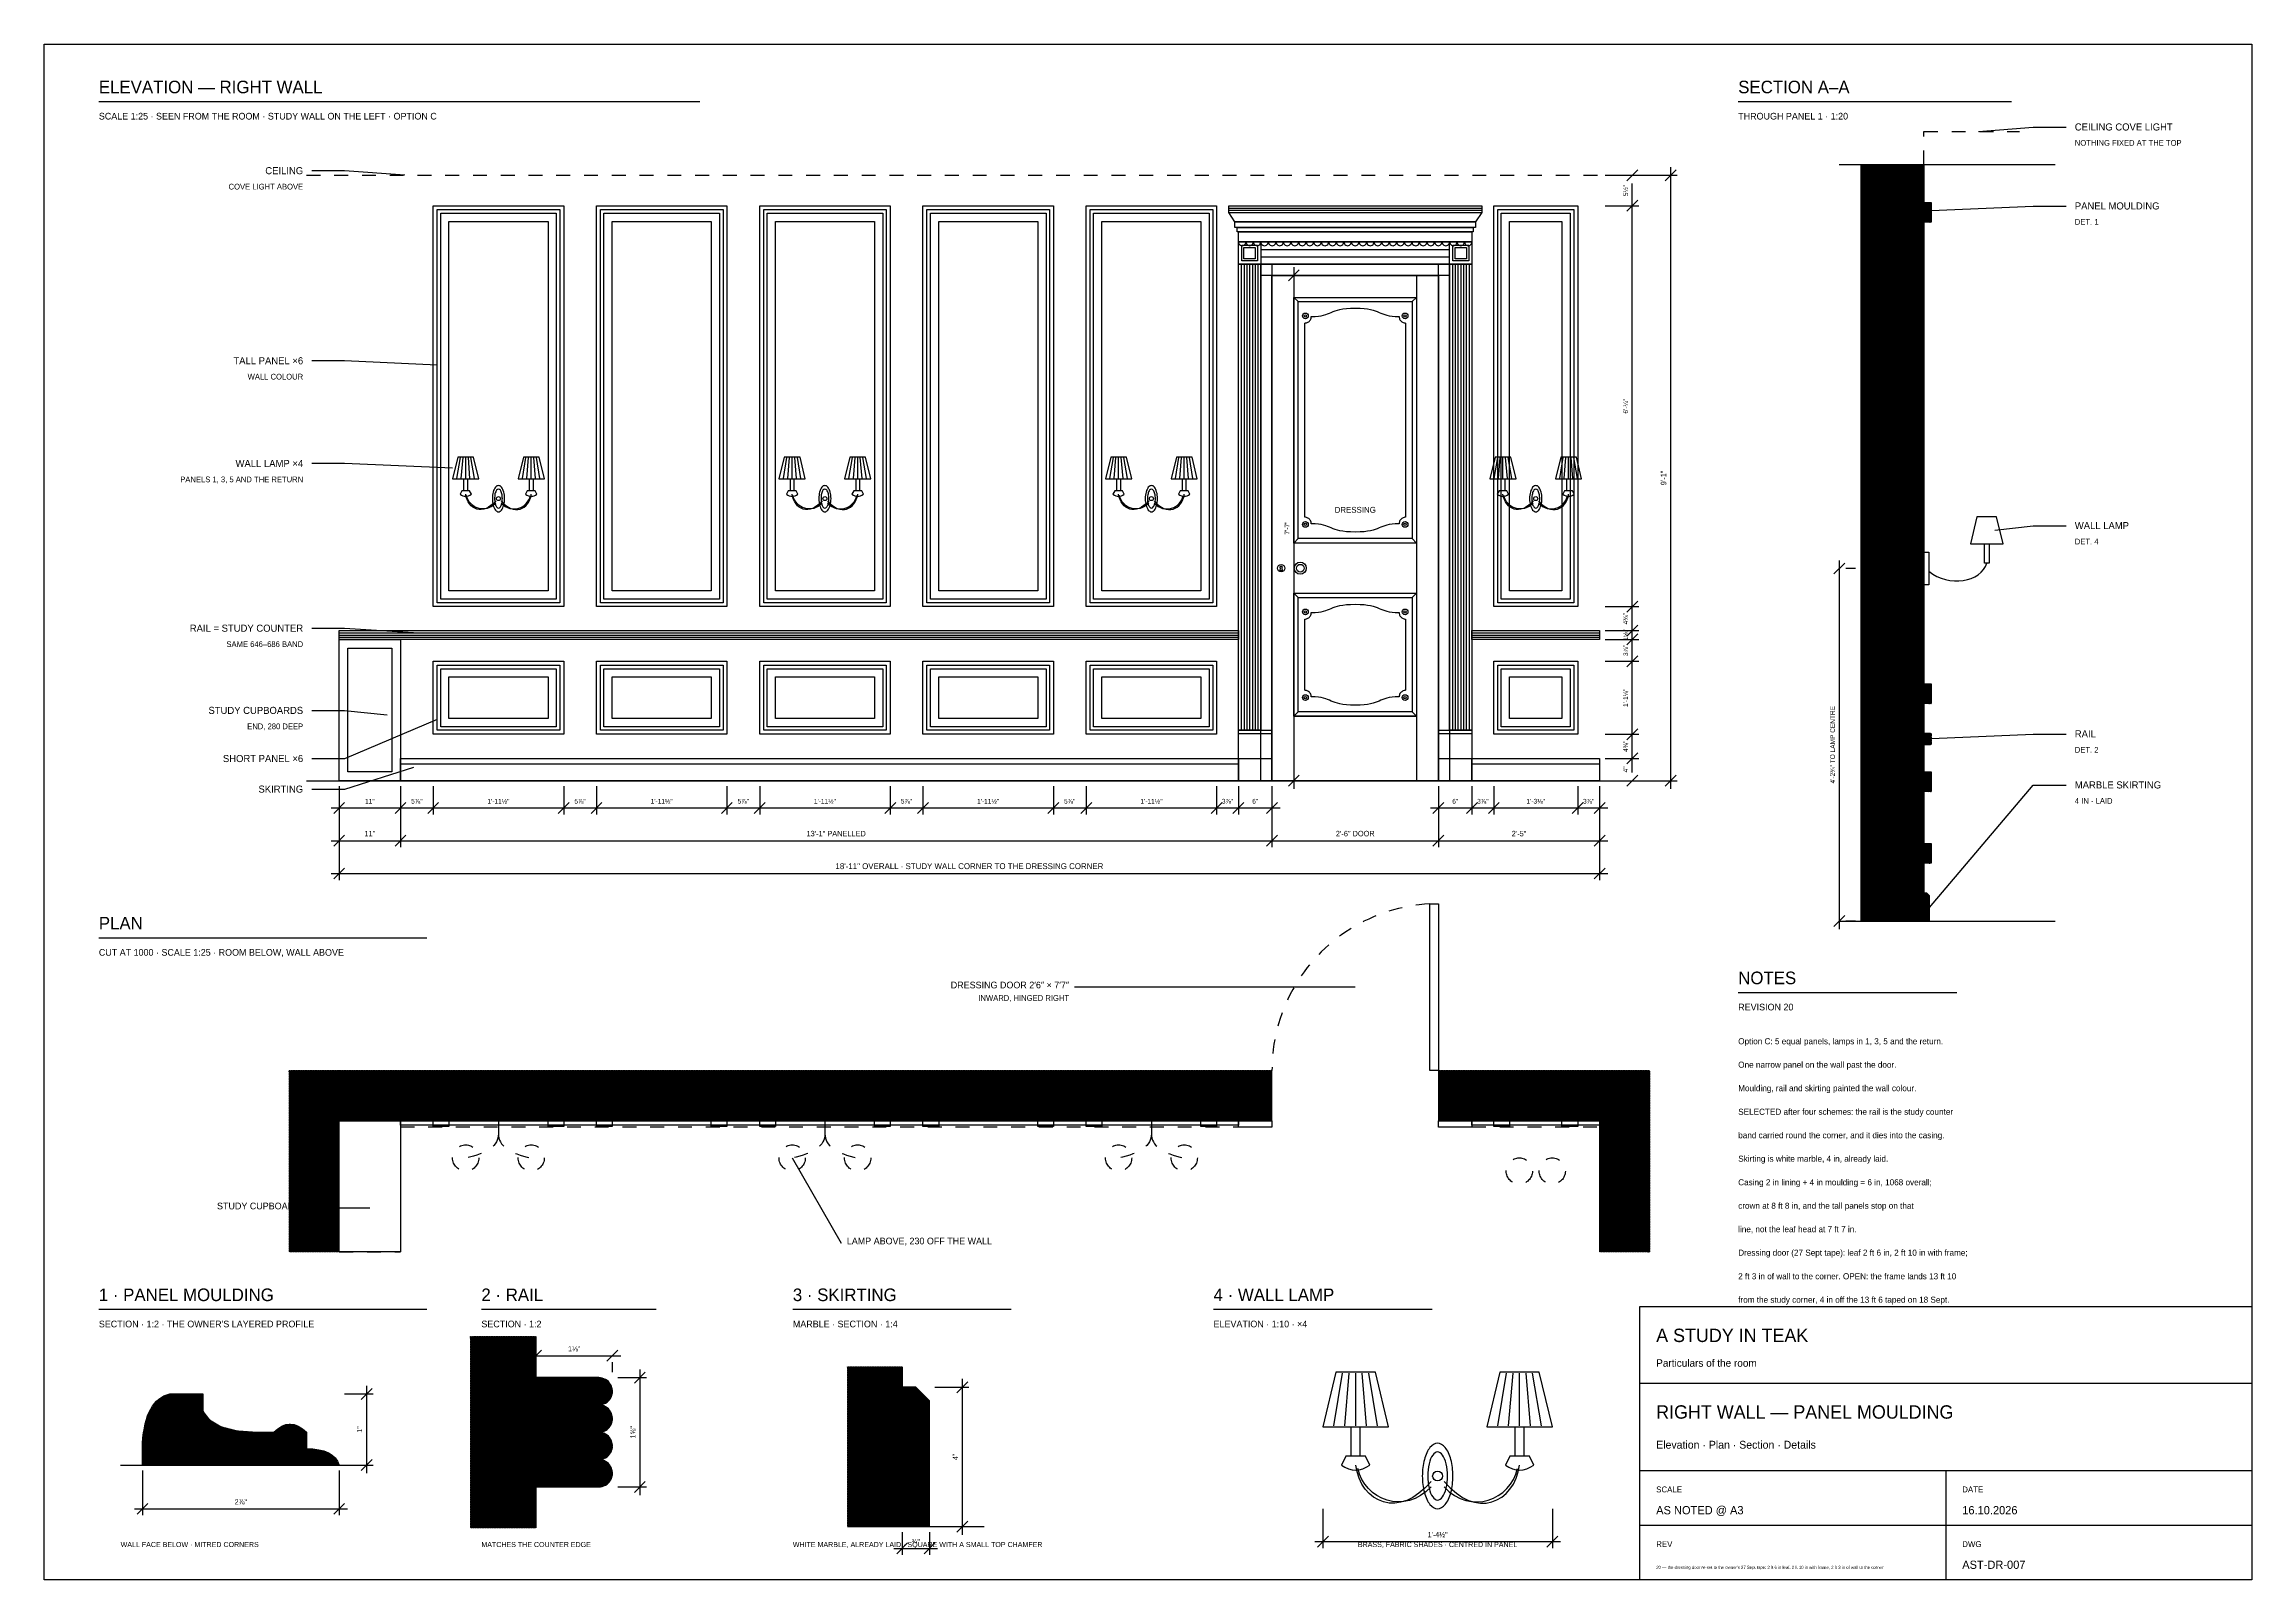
# Model space of a CAD drawing. Header units: inches. Extents: x 0.3 to 16.2, y 0.3 to 11.4.
import ezdxf
from ezdxf.enums import TextEntityAlignment as Align

# ---------------------------------------------------------------- set-up
doc = ezdxf.new("R2010")
doc.units = ezdxf.units.IN
doc.header["$LTSCALE"] = 0.009843
doc.header["$MEASUREMENT"] = 0
doc.linetypes.add('DASHED', pattern=[0.6, 0.5, -0.1])
for name, color, linetype in [('DIMENSIONS', 1, 'Continuous'), ('GEOMETRY', 7, 'Continuous'), ('HATCH', 8, 'Continuous'), ('TEXT', 7, 'Continuous')]:
    doc.layers.add(name, color=color, linetype=linetype)

msp = doc.modelspace()

# ---------------------------------------------------------------- hatches: boundary and pattern name
at = {"layer": 'HATCH'}
h = msp.add_hatch(dxfattribs=at)
h.set_pattern_fill('ANSI31', scale=0.015748031)
h.paths.add_polyline_path([(13.406, 10.512), (13.858, 10.512), (13.858, 5.061), (13.406, 5.061), (13.406, 10.512)])
h = msp.add_hatch(dxfattribs=at)
h.set_pattern_fill('ANSI31', scale=0.015748031)
h.paths.add_polyline_path([(13.858, 10.238), (13.909, 10.238), (13.909, 10.096), (13.858, 10.096), (13.858, 10.238)])
h = msp.add_hatch(dxfattribs=at)
h.set_pattern_fill('ANSI31', scale=0.015748031)
h.paths.add_polyline_path([(13.858, 6.77), (13.909, 6.77), (13.909, 6.628), (13.858, 6.628), (13.858, 6.77)])
h = msp.add_hatch(dxfattribs=at)
h.set_pattern_fill('ANSI31', scale=0.015748031)
h.paths.add_polyline_path([(13.858, 6.333), (13.904, 6.333), (13.905, 6.333), (13.906, 6.333), (13.907, 6.333), (13.908, 6.334), (13.91, 6.335), (13.911, 6.336), (13.911, 6.337), (13.912, 6.338), (13.913, 6.339), (13.913, 6.34), (13.913, 6.341), (13.913, 6.343), (13.913, 6.344), (13.913, 6.345), (13.913, 6.346), (13.912, 6.347), (13.911, 6.349), (13.911, 6.349), (13.91, 6.35), (13.908, 6.351), (13.907, 6.352), (13.906, 6.352), (13.905, 6.352), (13.904, 6.352), (13.905, 6.352), (13.906, 6.353), (13.907, 6.353), (13.908, 6.354), (13.91, 6.354), (13.911, 6.355), (13.911, 6.356), (13.912, 6.357), (13.913, 6.358), (13.913, 6.36), (13.913, 6.361), (13.913, 6.362), (13.913, 6.363), (13.913, 6.365), (13.913, 6.366), (13.912, 6.367), (13.911, 6.368), (13.911, 6.369), (13.91, 6.37), (13.908, 6.371), (13.907, 6.371), (13.906, 6.372), (13.905, 6.372), (13.904, 6.372), (13.905, 6.372), (13.906, 6.372), (13.907, 6.373), (13.908, 6.373), (13.91, 6.374), (13.911, 6.375), (13.911, 6.376), (13.912, 6.377), (13.913, 6.378), (13.913, 6.379), (13.913, 6.381), (13.913, 6.382), (13.913, 6.383), (13.913, 6.384), (13.913, 6.386), (13.912, 6.387), (13.911, 6.388), (13.911, 6.389), (13.91, 6.39), (13.908, 6.39), (13.907, 6.391), (13.906, 6.391), (13.905, 6.392), (13.904, 6.392), (13.905, 6.392), (13.906, 6.392), (13.907, 6.392), (13.908, 6.393), (13.91, 6.394), (13.911, 6.395), (13.911, 6.396), (13.912, 6.397), (13.913, 6.398), (13.913, 6.399), (13.913, 6.4), (13.913, 6.402), (13.913, 6.403), (13.913, 6.404), (13.913, 6.405), (13.912, 6.406), (13.911, 6.408), (13.911, 6.409), (13.91, 6.409), (13.908, 6.41), (13.907, 6.411), (13.906, 6.411), (13.905, 6.411), (13.904, 6.411), (13.858, 6.411), (13.858, 6.333)])
h = msp.add_hatch(dxfattribs=at)
h.set_pattern_fill('ANSI31', scale=0.015748031)
h.paths.add_polyline_path([(13.858, 6.136), (13.909, 6.136), (13.909, 5.994), (13.858, 5.994), (13.858, 6.136)])
h = msp.add_hatch(dxfattribs=at)
h.set_pattern_fill('ANSI31', scale=0.015748031)
h.paths.add_polyline_path([(13.858, 5.62), (13.909, 5.62), (13.909, 5.478), (13.858, 5.478), (13.858, 5.62)])
h = msp.add_hatch(dxfattribs=at)
h.set_pattern_fill('ANSI31', scale=0.015748031)
h.paths.add_polyline_path([(13.858, 5.061), (13.898, 5.061), (13.898, 5.242), (13.878, 5.262), (13.858, 5.262), (13.858, 5.061)])
h = msp.add_hatch(dxfattribs=at)
h.set_pattern_fill('ANSI31', scale=0.01574803)
h.paths.add_polyline_path([(2.079, 3.984), (9.161, 3.984), (9.161, 3.622), (2.079, 3.622), (2.079, 3.984)])
h = msp.add_hatch(dxfattribs=at)
h.set_pattern_fill('ANSI31', scale=0.01574803)
h.paths.add_polyline_path([(2.079, 3.984), (2.441, 3.984), (2.441, 2.677), (2.079, 2.677), (2.079, 3.984)])
h = msp.add_hatch(dxfattribs=at)
h.set_pattern_fill('ANSI31', scale=0.01574803)
h.paths.add_polyline_path([(10.361, 3.984), (11.883, 3.984), (11.883, 3.622), (10.361, 3.622), (10.361, 3.984)])
h = msp.add_hatch(dxfattribs=at)
h.set_pattern_fill('ANSI31', scale=0.01574803)
h.paths.add_polyline_path([(11.521, 3.984), (11.883, 3.984), (11.883, 2.677), (11.521, 2.677), (11.521, 3.984)])
h = msp.add_hatch(dxfattribs=at)
h.set_pattern_fill('ANSI31', scale=0.01574803)
h.paths.add_polyline_path([(3.386, 2.067), (3.858, 2.067), (3.858, 0.689), (3.386, 0.689), (3.386, 2.067)])
h = msp.add_hatch(dxfattribs=at)
h.set_pattern_fill('ANSI31', scale=0.01574803)
h.paths.add_polyline_path([(3.858, 0.984), (4.311, 0.984), (4.324, 0.985), (4.336, 0.988), (4.349, 0.992), (4.36, 0.997), (4.371, 1.005), (4.381, 1.013), (4.389, 1.023), (4.396, 1.033), (4.402, 1.045), (4.406, 1.057), (4.409, 1.07), (4.409, 1.083), (4.409, 1.096), (4.406, 1.108), (4.402, 1.12), (4.396, 1.132), (4.389, 1.143), (4.381, 1.152), (4.371, 1.161), (4.36, 1.168), (4.349, 1.174), (4.336, 1.178), (4.324, 1.18), (4.311, 1.181), (4.324, 1.182), (4.336, 1.184), (4.349, 1.189), (4.36, 1.194), (4.371, 1.201), (4.381, 1.21), (4.389, 1.22), (4.396, 1.23), (4.402, 1.242), (4.406, 1.254), (4.409, 1.267), (4.409, 1.28), (4.409, 1.292), (4.406, 1.305), (4.402, 1.317), (4.396, 1.329), (4.389, 1.339), (4.381, 1.349), (4.371, 1.358), (4.36, 1.365), (4.349, 1.37), (4.336, 1.375), (4.324, 1.377), (4.311, 1.378), (4.324, 1.379), (4.336, 1.381), (4.349, 1.385), (4.36, 1.391), (4.371, 1.398), (4.381, 1.407), (4.389, 1.416), (4.396, 1.427), (4.402, 1.439), (4.406, 1.451), (4.409, 1.464), (4.409, 1.476), (4.409, 1.489), (4.406, 1.502), (4.402, 1.514), (4.396, 1.526), (4.389, 1.536), (4.381, 1.546), (4.371, 1.554), (4.36, 1.562), (4.349, 1.567), (4.336, 1.571), (4.324, 1.574), (4.311, 1.575), (4.324, 1.576), (4.336, 1.578), (4.349, 1.582), (4.36, 1.588), (4.371, 1.595), (4.381, 1.604), (4.389, 1.613), (4.396, 1.624), (4.402, 1.636), (4.406, 1.648), (4.409, 1.66), (4.409, 1.673), (4.409, 1.686), (4.406, 1.699), (4.402, 1.711), (4.396, 1.722), (4.389, 1.733), (4.381, 1.743), (4.371, 1.751), (4.36, 1.758), (4.349, 1.764), (4.336, 1.768), (4.324, 1.771), (4.311, 1.772), (3.858, 1.772), (3.858, 0.984)])
h = msp.add_hatch(dxfattribs=at)
h.set_pattern_fill('ANSI31', scale=0.01574803)
h.paths.add_polyline_path([(6.102, 1.85), (6.496, 1.85), (6.496, 0.699), (6.102, 0.699), (6.102, 1.85)])
h = msp.add_hatch(dxfattribs=at)
h.set_pattern_fill('ANSI31', scale=0.01574803)
h.paths.add_polyline_path([(1.024, 1.142), (1.024, 1.299), (1.043, 1.439), (1.083, 1.545), (1.142, 1.617), (1.22, 1.654), (1.457, 1.654), (1.457, 1.535), (1.511, 1.467), (1.594, 1.417), (1.708, 1.388), (1.85, 1.378), (1.969, 1.378), (2.028, 1.422), (2.087, 1.437), (2.146, 1.422), (2.205, 1.378), (2.205, 1.26), (2.293, 1.252), (2.362, 1.23), (2.411, 1.193), (2.441, 1.142), (1.024, 1.142)])
h = msp.add_hatch(dxfattribs=at)
h.set_pattern_fill('ANSI31', scale=0.01574803)
h.paths.add_polyline_path([(6.496, 0.699), (6.693, 0.699), (6.693, 1.604), (6.594, 1.703), (6.496, 1.703), (6.496, 0.699)])

# ---------------------------------------------------------------- linework, layer by layer
at = {"layer": 'DIMENSIONS'}
for p, q in [((11.561, 10.433), (11.805, 10.433)), ((11.561, 10.433), (12.08, 10.433)), ((11.718, 10.394), (11.797, 10.472)), ((11.757, 6.131), (11.757, 10.374)), ((11.994, 10.394), (12.072, 10.472)), ((12.033, 10.492), (12.033, 6.013)), ((11.561, 10.214), (11.805, 10.214)), ((11.718, 10.175), (11.797, 10.254)), ((9.2, 9.712), (9.365, 9.712)), ((9.279, 9.672), (9.357, 9.751)), ((9.318, 9.771), (9.318, 6.013)), ((13.209, 7.561), (13.287, 7.64)), ((13.248, 7.659), (13.248, 5.002)), ((13.366, 7.6), (13.295, 7.6)), ((11.561, 7.326), (11.805, 7.326)), ((11.718, 7.287), (11.797, 7.365)), ((11.718, 7.113), (11.797, 7.192)), ((11.561, 7.153), (11.805, 7.153)), ((11.561, 7.09), (11.805, 7.09)), ((11.718, 7.05), (11.797, 7.129)), ((11.561, 6.932), (11.805, 6.932)), ((11.718, 6.893), (11.797, 6.972)), ((11.561, 6.406), (11.805, 6.406)), ((11.718, 6.367), (11.797, 6.446)), ((11.561, 6.233), (11.805, 6.233)), ((11.718, 6.194), (11.797, 6.272)), ((9.2, 6.072), (9.365, 6.072)), ((9.279, 6.033), (9.357, 6.112)), ((11.561, 6.072), (11.805, 6.072)), ((11.561, 6.072), (12.08, 6.072)), ((11.718, 6.033), (11.797, 6.112)), ((11.994, 6.033), (12.072, 6.112)), ((2.402, 5.836), (2.48, 5.915)), ((2.441, 6.033), (2.441, 5.828)), ((2.441, 6.033), (2.441, 5.592)), ((2.441, 6.033), (2.441, 5.356)), ((2.843, 5.836), (2.921, 5.915)), ((2.882, 6.033), (2.882, 5.828)), ((2.882, 6.033), (2.882, 5.592)), ((3.079, 5.836), (3.157, 5.915)), ((3.118, 6.033), (3.118, 5.828)), ((4.019, 5.836), (4.097, 5.915)), ((4.058, 6.033), (4.058, 5.828)), ((4.255, 5.836), (4.333, 5.915)), ((4.294, 6.033), (4.294, 5.828)), ((5.194, 5.836), (5.273, 5.915)), ((5.234, 6.033), (5.234, 5.828)), ((5.431, 5.836), (5.509, 5.915)), ((5.47, 6.033), (5.47, 5.828)), ((6.371, 5.836), (6.45, 5.915)), ((6.41, 6.033), (6.41, 5.828)), ((6.607, 5.836), (6.686, 5.915)), ((6.646, 6.033), (6.646, 5.828)), ((7.547, 5.836), (7.626, 5.915)), ((7.586, 6.033), (7.586, 5.828)), ((7.783, 5.836), (7.862, 5.915)), ((7.822, 6.033), (7.822, 5.828)), ((8.723, 5.836), (8.802, 5.915)), ((8.762, 6.033), (8.762, 5.828)), ((8.88, 5.836), (8.959, 5.915)), ((8.92, 6.033), (8.92, 5.828)), ((9.121, 5.836), (9.2, 5.915)), ((9.161, 6.033), (9.161, 5.828)), ((9.161, 6.033), (9.161, 5.592)), ((10.321, 5.836), (10.4, 5.915)), ((10.361, 6.033), (10.361, 5.828)), ((10.361, 6.033), (10.361, 5.592)), ((10.562, 5.836), (10.641, 5.915)), ((10.602, 6.033), (10.602, 5.828)), ((10.72, 5.836), (10.798, 5.915)), ((10.759, 6.033), (10.759, 5.828)), ((11.324, 5.836), (11.403, 5.915)), ((11.364, 6.033), (11.364, 5.828)), ((11.482, 5.836), (11.561, 5.915)), ((11.521, 6.033), (11.521, 5.828)), ((11.521, 6.033), (11.521, 5.592)), ((11.521, 6.033), (11.521, 5.356)), ((2.382, 5.876), (9.22, 5.876)), ((10.302, 5.876), (11.58, 5.876)), ((2.382, 5.639), (11.58, 5.639)), ((2.402, 5.6), (2.48, 5.679)), ((2.843, 5.6), (2.921, 5.679)), ((9.121, 5.6), (9.2, 5.679)), ((10.321, 5.6), (10.4, 5.679)), ((11.482, 5.6), (11.561, 5.679)), ((2.402, 5.364), (2.48, 5.443)), ((11.482, 5.364), (11.561, 5.443)), ((2.382, 5.403), (11.58, 5.403)), ((13.209, 5.022), (13.287, 5.1)), ((13.366, 5.061), (13.295, 5.061)), ((3.799, 1.929), (4.469, 1.929)), ((3.819, 1.89), (3.898, 1.969)), ((4.37, 1.89), (4.449, 1.969)), ((3.858, 1.811), (3.858, 1.882)), ((4.409, 1.811), (4.409, 1.882)), ((4.449, 1.772), (4.654, 1.772)), ((4.567, 1.732), (4.646, 1.811)), ((4.606, 1.831), (4.606, 0.925)), ((6.929, 1.762), (6.929, 0.64)), ((2.48, 1.654), (2.685, 1.654)), ((2.598, 1.614), (2.677, 1.693)), ((2.638, 1.713), (2.638, 1.083)), ((6.732, 1.703), (6.976, 1.703)), ((6.89, 1.663), (6.969, 1.742)), ((2.48, 1.142), (2.685, 1.142)), ((2.598, 1.102), (2.677, 1.181)), ((1.024, 1.102), (1.024, 0.78)), ((2.441, 1.102), (2.441, 0.78)), ((4.449, 0.984), (4.654, 0.984)), ((4.567, 0.945), (4.646, 1.024)), ((0.965, 0.827), (2.5, 0.827)), ((0.984, 0.787), (1.063, 0.866)), ((2.402, 0.787), (2.48, 0.866)), ((9.528, 0.827), (9.528, 0.543)), ((11.181, 0.827), (11.181, 0.543)), ((6.496, 0.659), (6.496, 0.494)), ((6.693, 0.659), (6.693, 0.494)), ((6.732, 0.699), (6.976, 0.699)), ((6.89, 0.659), (6.969, 0.738)), ((6.437, 0.541), (6.752, 0.541)), ((6.457, 0.502), (6.535, 0.581)), ((6.654, 0.502), (6.732, 0.581)), ((9.469, 0.591), (11.24, 0.591)), ((9.488, 0.551), (9.567, 0.63)), ((11.142, 0.551), (11.22, 0.63))]:
    msp.add_line(p, q, dxfattribs=at)
at = {"layer": 'GEOMETRY'}
for p, q in [((0.709, 10.965), (5.039, 10.965)), ((12.52, 10.965), (14.488, 10.965)), ((13.248, 10.512), (14.803, 10.512)), ((8.854, 10.196), (10.668, 10.196)), ((8.854, 10.182), (10.668, 10.182)), ((8.849, 10.165), (10.672, 10.165)), ((9.08, 9.899), (10.441, 9.899)), ((8.92, 9.792), (9.08, 9.792)), ((8.94, 9.792), (8.94, 6.435)), ((8.96, 9.792), (8.96, 6.435)), ((8.98, 9.792), (8.98, 6.435)), ((9, 9.792), (9, 6.435)), ((9.02, 9.792), (9.02, 6.435)), ((9.04, 9.792), (9.04, 6.435)), ((9.06, 9.792), (9.06, 6.435)), ((9.08, 9.846), (10.441, 9.846)), ((9.318, 9.712), (9.318, 9.554)), ((10.203, 9.712), (10.203, 9.554)), ((10.441, 9.792), (10.602, 9.792)), ((10.461, 9.792), (10.461, 6.435)), ((10.481, 9.792), (10.481, 6.435)), ((10.501, 9.792), (10.501, 6.435)), ((10.521, 9.792), (10.521, 6.435)), ((10.541, 9.792), (10.541, 6.435)), ((10.561, 9.792), (10.561, 6.435)), ((10.581, 9.792), (10.581, 6.435)), ((9.318, 9.554), (10.203, 9.554)), ((9.318, 9.554), (9.35, 9.523)), ((10.203, 9.554), (10.172, 9.523)), ((3.289, 8.249), (3.314, 8.4)), ((3.32, 8.249), (3.333, 8.4)), ((3.352, 8.249), (3.352, 8.4)), ((3.383, 8.249), (3.371, 8.4)), ((3.415, 8.249), (3.39, 8.4)), ((3.761, 8.249), (3.786, 8.4)), ((3.793, 8.249), (3.805, 8.4)), ((3.824, 8.249), (3.824, 8.4)), ((3.856, 8.249), (3.843, 8.4)), ((3.887, 8.249), (3.862, 8.4)), ((5.641, 8.249), (5.666, 8.4)), ((5.672, 8.249), (5.685, 8.4)), ((5.704, 8.249), (5.704, 8.4)), ((5.735, 8.249), (5.723, 8.4)), ((5.767, 8.249), (5.742, 8.4)), ((6.113, 8.249), (6.139, 8.4)), ((6.145, 8.249), (6.157, 8.4)), ((6.176, 8.249), (6.176, 8.4)), ((6.208, 8.249), (6.195, 8.4)), ((6.239, 8.249), (6.214, 8.4)), ((7.993, 8.249), (8.018, 8.4)), ((8.025, 8.249), (8.037, 8.4)), ((8.056, 8.249), (8.056, 8.4)), ((8.088, 8.249), (8.075, 8.4)), ((8.119, 8.249), (8.094, 8.4)), ((8.466, 8.249), (8.491, 8.4)), ((8.497, 8.249), (8.51, 8.4)), ((8.529, 8.249), (8.529, 8.4)), ((8.56, 8.249), (8.547, 8.4)), ((8.591, 8.249), (8.566, 8.4)), ((10.762, 8.249), (10.787, 8.4)), ((10.794, 8.249), (10.806, 8.4)), ((10.825, 8.249), (10.825, 8.4)), ((10.857, 8.249), (10.844, 8.4)), ((10.888, 8.249), (10.863, 8.4)), ((11.235, 8.249), (11.26, 8.4)), ((11.266, 8.249), (11.279, 8.4)), ((11.298, 8.249), (11.298, 8.4)), ((11.329, 8.249), (11.317, 8.4)), ((11.361, 8.249), (11.335, 8.4)), ((9.318, 7.784), (9.35, 7.816)), ((10.203, 7.784), (10.172, 7.816)), ((9.318, 7.784), (9.318, 7.422)), ((10.203, 7.784), (10.203, 7.422)), ((9.318, 7.422), (9.35, 7.391)), ((10.203, 7.422), (10.172, 7.391)), ((2.441, 7.137), (8.92, 7.137)), ((2.441, 7.121), (8.92, 7.121)), ((2.441, 7.106), (8.92, 7.106)), ((10.602, 7.137), (11.521, 7.137)), ((10.602, 7.121), (11.521, 7.121)), ((10.602, 7.106), (11.521, 7.106)), ((9.318, 6.537), (9.35, 6.569)), ((9.318, 6.537), (10.203, 6.537)), ((9.318, 6.537), (9.318, 6.072)), ((10.203, 6.537), (10.172, 6.569)), ((10.203, 6.537), (10.203, 6.072)), ((8.92, 6.413), (9.161, 6.413)), ((10.361, 6.413), (10.602, 6.413)), ((8.92, 6.233), (9.161, 6.233)), ((10.361, 6.233), (10.602, 6.233)), ((2.205, 6.072), (11.757, 6.072)), ((2.882, 6.194), (8.92, 6.194)), ((10.602, 6.194), (11.521, 6.194)), ((0.709, 4.941), (3.071, 4.941)), ((13.248, 5.061), (14.803, 5.061)), ((9.761, 4.584), (7.739, 4.584)), ((12.52, 4.547), (14.094, 4.547)), ((5.704, 3.354), (6.058, 2.74)), ((2.661, 2.992), (2.244, 2.992)), ((0.709, 2.264), (3.071, 2.264)), ((3.465, 2.264), (4.724, 2.264)), ((5.709, 2.264), (7.283, 2.264)), ((8.74, 2.264), (10.315, 2.264)), ((3.858, 2.067), (3.858, 0.689)), ((6.496, 1.85), (6.496, 0.699)), ((9.606, 1.425), (9.669, 1.803)), ((9.685, 1.425), (9.717, 1.803)), ((9.764, 1.425), (9.764, 1.803)), ((9.843, 1.425), (9.811, 1.803)), ((9.921, 1.425), (9.858, 1.803)), ((10.787, 1.425), (10.85, 1.803)), ((10.866, 1.425), (10.898, 1.803)), ((10.945, 1.425), (10.945, 1.803)), ((11.024, 1.425), (10.992, 1.803)), ((11.102, 1.425), (11.039, 1.803)), ((11.811, 1.732), (16.22, 1.732)), ((0.866, 1.142), (2.598, 1.142)), ((11.811, 1.102), (16.22, 1.102)), ((14.016, 1.102), (14.016, 0.315)), ((6.102, 0.699), (7.087, 0.699)), ((11.811, 0.709), (16.22, 0.709))]:
    msp.add_line(p, q, dxfattribs=at)
at = {"layer": 'GEOMETRY', "linetype": 'DASHED'}
for p, q in [((2.205, 10.433), (11.757, 10.433)), ((2.882, 3.578), (8.92, 3.578)), ((10.602, 3.578), (11.521, 3.578)), ((2.441, 2.677), (2.882, 2.677))]:
    msp.add_line(p, q, dxfattribs=at)
at = {"layer": 'GEOMETRY'}
for points in [[(0.315, 11.378), (16.22, 11.378), (16.22, 0.315), (0.315, 0.315), (0.315, 11.378)], [(14.252, 10.748), (14.646, 10.78), (14.882, 10.78)], [(13.406, 10.512), (13.858, 10.512), (13.858, 5.061), (13.406, 5.061), (13.406, 10.512)], [(2.913, 10.433), (2.48, 10.465), (2.244, 10.465)], [(3.118, 10.214), (4.058, 10.214), (4.058, 7.326), (3.118, 7.326), (3.118, 10.214)], [(3.146, 10.186), (4.03, 10.186), (4.03, 7.354), (3.146, 7.354), (3.146, 10.186)], [(4.294, 10.214), (5.234, 10.214), (5.234, 7.326), (4.294, 7.326), (4.294, 10.214)], [(4.323, 10.186), (5.206, 10.186), (5.206, 7.354), (4.323, 7.354), (4.323, 10.186)], [(5.47, 10.214), (6.41, 10.214), (6.41, 7.326), (5.47, 7.326), (5.47, 10.214)], [(5.499, 10.186), (6.382, 10.186), (6.382, 7.354), (5.499, 7.354), (5.499, 10.186)], [(6.646, 10.214), (7.586, 10.214), (7.586, 7.326), (6.646, 7.326), (6.646, 10.214)], [(6.675, 10.186), (7.558, 10.186), (7.558, 7.354), (6.675, 7.354), (6.675, 10.186)], [(7.822, 10.214), (8.762, 10.214), (8.762, 7.326), (7.822, 7.326), (7.822, 10.214)], [(7.851, 10.186), (8.734, 10.186), (8.734, 7.354), (7.851, 7.354), (7.851, 10.186)], [(8.849, 10.214), (10.672, 10.214), (10.672, 10.165), (10.627, 10.098), (8.894, 10.098), (8.849, 10.165), (8.849, 10.214)], [(10.759, 10.214), (11.364, 10.214), (11.364, 7.326), (10.759, 7.326), (10.759, 10.214)], [(10.787, 10.186), (11.335, 10.186), (11.335, 7.354), (10.787, 7.354), (10.787, 10.186)], [(13.858, 10.238), (13.909, 10.238), (13.909, 10.096), (13.858, 10.096), (13.858, 10.238)], [(13.909, 10.179), (14.646, 10.211), (14.882, 10.211)], [(3.172, 10.161), (4.004, 10.161), (4.004, 7.38), (3.172, 7.38), (3.172, 10.161)], [(3.231, 10.101), (3.945, 10.101), (3.945, 7.439), (3.231, 7.439), (3.231, 10.101)], [(4.348, 10.161), (5.18, 10.161), (5.18, 7.38), (4.348, 7.38), (4.348, 10.161)], [(4.408, 10.101), (5.121, 10.101), (5.121, 7.439), (4.408, 7.439), (4.408, 10.101)], [(5.524, 10.161), (6.357, 10.161), (6.357, 7.38), (5.524, 7.38), (5.524, 10.161)], [(5.584, 10.101), (6.297, 10.101), (6.297, 7.439), (5.584, 7.439), (5.584, 10.101)], [(6.7, 10.161), (7.533, 10.161), (7.533, 7.38), (6.7, 7.38), (6.7, 10.161)], [(6.76, 10.101), (7.473, 10.101), (7.473, 7.439), (6.76, 7.439), (6.76, 10.101)], [(7.876, 10.161), (8.709, 10.161), (8.709, 7.38), (7.876, 7.38), (7.876, 10.161)], [(7.936, 10.101), (8.649, 10.101), (8.649, 7.439), (7.936, 7.439), (7.936, 10.101)], [(8.894, 10.098), (10.627, 10.098), (10.627, 10.057), (8.894, 10.057), (8.894, 10.098)], [(8.91, 10.057), (10.611, 10.057), (10.611, 10.025), (8.91, 10.025), (8.91, 10.057)], [(8.92, 10.025), (10.602, 10.025), (10.602, 9.953), (8.92, 9.953), (8.92, 10.025)], [(10.813, 10.161), (11.31, 10.161), (11.31, 7.38), (10.813, 7.38), (10.813, 10.161)], [(10.872, 10.101), (11.25, 10.101), (11.25, 7.439), (10.872, 7.439), (10.872, 10.101)], [(8.92, 9.953), (9.08, 9.953), (9.08, 6.435), (8.92, 6.435), (8.92, 9.953)], [(8.92, 9.953), (10.602, 9.953), (10.602, 9.792), (8.92, 9.792), (8.92, 9.953)], [(8.92, 9.953), (9.08, 9.953), (9.08, 9.792), (8.92, 9.792), (8.92, 9.953)], [(8.943, 9.929), (9.057, 9.929), (9.057, 9.816), (8.943, 9.816), (8.943, 9.929)], [(8.959, 9.913), (9.041, 9.913), (9.041, 9.831), (8.959, 9.831), (8.959, 9.913)], [(10.441, 9.953), (10.602, 9.953), (10.602, 6.435), (10.441, 6.435), (10.441, 9.953)], [(10.441, 9.953), (10.602, 9.953), (10.602, 9.792), (10.441, 9.792), (10.441, 9.953)], [(10.465, 9.929), (10.578, 9.929), (10.578, 9.816), (10.465, 9.816), (10.465, 9.929)], [(10.48, 9.913), (10.562, 9.913), (10.562, 9.831), (10.48, 9.831), (10.48, 9.913)], [(9.08, 9.792), (9.161, 9.792), (9.161, 6.072), (9.08, 6.072), (9.08, 9.792)], [(9.08, 9.792), (10.441, 9.792), (10.441, 9.712), (9.08, 9.712), (9.08, 9.792)], [(9.161, 9.712), (10.361, 9.712), (10.361, 6.072), (9.161, 6.072), (9.161, 9.712)], [(9.161, 9.712), (10.361, 9.712), (10.361, 6.072), (9.161, 6.072), (9.161, 9.712)], [(10.361, 9.792), (10.441, 9.792), (10.441, 6.072), (10.361, 6.072), (10.361, 9.792)], [(9.318, 9.554), (10.203, 9.554), (10.203, 7.784), (9.318, 7.784), (9.318, 9.554)], [(9.35, 9.523), (10.172, 9.523), (10.172, 7.816), (9.35, 7.816), (9.35, 9.523)], [(9.397, 7.97), (9.397, 9.369)], [(10.124, 9.369), (10.124, 7.97)], [(3.146, 9.065), (2.48, 9.096), (2.244, 9.096)], [(3.257, 8.324), (2.48, 8.356), (2.244, 8.356)], [(3.257, 8.246), (3.446, 8.246), (3.409, 8.403), (3.295, 8.403), (3.257, 8.246)], [(3.73, 8.246), (3.919, 8.246), (3.881, 8.403), (3.768, 8.403), (3.73, 8.246)], [(5.609, 8.246), (5.798, 8.246), (5.761, 8.403), (5.647, 8.403), (5.609, 8.246)], [(6.082, 8.246), (6.271, 8.246), (6.233, 8.403), (6.12, 8.403), (6.082, 8.246)], [(7.962, 8.246), (8.151, 8.246), (8.113, 8.403), (7.999, 8.403), (7.962, 8.246)], [(8.434, 8.246), (8.623, 8.246), (8.585, 8.403), (8.472, 8.403), (8.434, 8.246)], [(10.731, 8.246), (10.92, 8.246), (10.882, 8.403), (10.769, 8.403), (10.731, 8.246)], [(11.203, 8.246), (11.392, 8.246), (11.354, 8.403), (11.241, 8.403), (11.203, 8.246)], [(3.393, 8.135), (3.38, 8.161), (3.323, 8.161), (3.311, 8.135)], [(3.339, 8.246), (3.364, 8.246), (3.364, 8.161), (3.339, 8.161), (3.339, 8.246)], [(3.865, 8.135), (3.853, 8.161), (3.796, 8.161), (3.783, 8.135)], [(3.812, 8.246), (3.837, 8.246), (3.837, 8.161), (3.812, 8.161), (3.812, 8.246)], [(5.745, 8.135), (5.732, 8.161), (5.676, 8.161), (5.663, 8.135)], [(5.691, 8.246), (5.717, 8.246), (5.717, 8.161), (5.691, 8.161), (5.691, 8.246)], [(6.217, 8.135), (6.205, 8.161), (6.148, 8.161), (6.135, 8.135)], [(6.164, 8.246), (6.189, 8.246), (6.189, 8.161), (6.164, 8.161), (6.164, 8.246)], [(8.097, 8.135), (8.084, 8.161), (8.028, 8.161), (8.015, 8.135)], [(8.043, 8.246), (8.069, 8.246), (8.069, 8.161), (8.043, 8.161), (8.043, 8.246)], [(8.569, 8.135), (8.557, 8.161), (8.5, 8.161), (8.488, 8.135)], [(8.516, 8.246), (8.541, 8.246), (8.541, 8.161), (8.516, 8.161), (8.516, 8.246)], [(10.866, 8.135), (10.854, 8.161), (10.797, 8.161), (10.784, 8.135)], [(10.813, 8.246), (10.838, 8.246), (10.838, 8.161), (10.813, 8.161), (10.813, 8.246)], [(11.339, 8.135), (11.326, 8.161), (11.269, 8.161), (11.257, 8.135)], [(11.285, 8.246), (11.31, 8.246), (11.31, 8.161), (11.285, 8.161), (11.285, 8.246)], [(14.193, 7.778), (14.429, 7.778), (14.382, 7.974), (14.24, 7.974), (14.193, 7.778)], [(14.37, 7.876), (14.646, 7.907), (14.882, 7.907)], [(13.858, 7.719), (13.894, 7.719), (13.894, 7.482), (13.858, 7.482), (13.858, 7.719)], [(14.295, 7.778), (14.327, 7.778), (14.327, 7.64), (14.295, 7.64), (14.295, 7.778)], [(9.231, 7.605), (9.234, 7.587), (9.22, 7.587), (9.222, 7.605)], [(9.318, 7.422), (10.203, 7.422), (10.203, 6.537), (9.318, 6.537), (9.318, 7.422)], [(9.35, 7.391), (10.172, 7.391), (10.172, 6.569), (9.35, 6.569), (9.35, 7.391)], [(2.976, 7.137), (2.48, 7.169), (2.244, 7.169)], [(9.397, 6.723), (9.397, 7.236)], [(10.124, 7.236), (10.124, 6.723)], [(2.441, 7.153), (8.92, 7.153), (8.92, 7.09), (2.441, 7.09), (2.441, 7.153)], [(2.441, 7.09), (2.882, 7.09), (2.882, 6.072), (2.441, 6.072), (2.441, 7.09)], [(2.504, 7.027), (2.819, 7.027), (2.819, 6.135), (2.504, 6.135), (2.504, 7.027)], [(10.602, 7.153), (11.521, 7.153), (11.521, 7.09), (10.602, 7.09), (10.602, 7.153)], [(3.118, 6.932), (4.058, 6.932), (4.058, 6.406), (3.118, 6.406), (3.118, 6.932)], [(3.146, 6.904), (4.03, 6.904), (4.03, 6.435), (3.146, 6.435), (3.146, 6.904)], [(3.172, 6.879), (4.004, 6.879), (4.004, 6.46), (3.172, 6.46), (3.172, 6.879)], [(4.294, 6.932), (5.234, 6.932), (5.234, 6.406), (4.294, 6.406), (4.294, 6.932)], [(4.323, 6.904), (5.206, 6.904), (5.206, 6.435), (4.323, 6.435), (4.323, 6.904)], [(4.348, 6.879), (5.18, 6.879), (5.18, 6.46), (4.348, 6.46), (4.348, 6.879)], [(5.47, 6.932), (6.41, 6.932), (6.41, 6.406), (5.47, 6.406), (5.47, 6.932)], [(5.499, 6.904), (6.382, 6.904), (6.382, 6.435), (5.499, 6.435), (5.499, 6.904)], [(5.524, 6.879), (6.357, 6.879), (6.357, 6.46), (5.524, 6.46), (5.524, 6.879)], [(6.646, 6.932), (7.586, 6.932), (7.586, 6.406), (6.646, 6.406), (6.646, 6.932)], [(6.675, 6.904), (7.558, 6.904), (7.558, 6.435), (6.675, 6.435), (6.675, 6.904)], [(6.7, 6.879), (7.533, 6.879), (7.533, 6.46), (6.7, 6.46), (6.7, 6.879)], [(7.822, 6.932), (8.762, 6.932), (8.762, 6.406), (7.822, 6.406), (7.822, 6.932)], [(7.851, 6.904), (8.734, 6.904), (8.734, 6.435), (7.851, 6.435), (7.851, 6.904)], [(7.876, 6.879), (8.709, 6.879), (8.709, 6.46), (7.876, 6.46), (7.876, 6.879)], [(10.759, 6.932), (11.364, 6.932), (11.364, 6.406), (10.759, 6.406), (10.759, 6.932)], [(10.787, 6.904), (11.335, 6.904), (11.335, 6.435), (10.787, 6.435), (10.787, 6.904)], [(10.813, 6.879), (11.31, 6.879), (11.31, 6.46), (10.813, 6.46), (10.813, 6.879)], [(3.231, 6.819), (3.945, 6.819), (3.945, 6.52), (3.231, 6.52), (3.231, 6.819)], [(4.408, 6.819), (5.121, 6.819), (5.121, 6.52), (4.408, 6.52), (4.408, 6.819)], [(5.584, 6.819), (6.297, 6.819), (6.297, 6.52), (5.584, 6.52), (5.584, 6.819)], [(6.76, 6.819), (7.473, 6.819), (7.473, 6.52), (6.76, 6.52), (6.76, 6.819)], [(7.936, 6.819), (8.649, 6.819), (8.649, 6.52), (7.936, 6.52), (7.936, 6.819)], [(10.872, 6.819), (11.25, 6.819), (11.25, 6.52), (10.872, 6.52), (10.872, 6.819)], [(13.858, 6.77), (13.909, 6.77), (13.909, 6.628), (13.858, 6.628), (13.858, 6.77)], [(2.787, 6.545), (2.48, 6.576), (2.244, 6.576)], [(3.146, 6.513), (2.48, 6.23), (2.244, 6.23)], [(8.92, 6.435), (9.161, 6.435), (9.161, 6.072), (8.92, 6.072), (8.92, 6.435)], [(10.361, 6.435), (10.602, 6.435), (10.602, 6.072), (10.361, 6.072), (10.361, 6.435)], [(13.904, 6.411), (13.858, 6.411), (13.858, 6.333)], [(13.913, 6.376), (14.646, 6.407), (14.882, 6.407)], [(2.882, 6.233), (8.92, 6.233), (8.92, 6.072), (2.882, 6.072), (2.882, 6.233)], [(10.602, 6.233), (11.521, 6.233), (11.521, 6.072), (10.602, 6.072), (10.602, 6.233)], [(13.858, 6.333), (13.904, 6.333)], [(2.976, 6.167), (2.48, 6.009), (2.244, 6.009)], [(13.858, 6.136), (13.909, 6.136), (13.909, 5.994), (13.858, 5.994), (13.858, 6.136)], [(13.898, 5.159), (14.646, 6.039), (14.882, 6.039)], [(13.858, 5.62), (13.909, 5.62), (13.909, 5.478), (13.858, 5.478), (13.858, 5.62)], [(13.858, 5.061), (13.898, 5.061), (13.898, 5.242), (13.878, 5.262), (13.858, 5.262), (13.858, 5.061)], [(10.298, 5.184), (10.361, 5.184), (10.361, 3.984), (10.298, 3.984), (10.298, 5.184)], [(2.441, 2.677), (2.441, 3.622), (9.161, 3.622), (9.161, 3.984)], [(10.361, 3.984), (10.361, 3.622), (11.521, 3.622), (11.521, 2.677)], [(2.441, 3.622), (2.882, 3.622), (2.882, 2.677), (2.441, 2.677), (2.441, 3.622)], [(2.882, 3.622), (8.92, 3.622), (8.92, 3.591), (2.882, 3.591), (2.882, 3.622)], [(3.118, 3.622), (3.231, 3.622), (3.231, 3.581), (3.118, 3.581), (3.118, 3.622)], [(3.945, 3.622), (4.058, 3.622), (4.058, 3.581), (3.945, 3.581), (3.945, 3.622)], [(4.294, 3.622), (4.408, 3.622), (4.408, 3.581), (4.294, 3.581), (4.294, 3.622)], [(5.121, 3.622), (5.234, 3.622), (5.234, 3.581), (5.121, 3.581), (5.121, 3.622)], [(5.47, 3.622), (5.584, 3.622), (5.584, 3.581), (5.47, 3.581), (5.47, 3.622)], [(6.297, 3.622), (6.41, 3.622), (6.41, 3.581), (6.297, 3.581), (6.297, 3.622)], [(6.646, 3.622), (6.76, 3.622), (6.76, 3.581), (6.646, 3.581), (6.646, 3.622)], [(7.473, 3.622), (7.586, 3.622), (7.586, 3.581), (7.473, 3.581), (7.473, 3.622)], [(7.822, 3.622), (7.936, 3.622), (7.936, 3.581), (7.822, 3.581), (7.822, 3.622)], [(8.649, 3.622), (8.762, 3.622), (8.762, 3.581), (8.649, 3.581), (8.649, 3.622)], [(8.92, 3.622), (9.161, 3.622), (9.161, 3.575), (8.92, 3.575), (8.92, 3.622)], [(10.361, 3.622), (10.602, 3.622), (10.602, 3.575), (10.361, 3.575), (10.361, 3.622)], [(10.602, 3.622), (11.521, 3.622), (11.521, 3.591), (10.602, 3.591), (10.602, 3.622)], [(10.759, 3.622), (10.872, 3.622), (10.872, 3.581), (10.759, 3.581), (10.759, 3.622)], [(11.25, 3.622), (11.364, 3.622), (11.364, 3.581), (11.25, 3.581), (11.25, 3.622)], [(11.811, 2.283), (16.22, 2.283), (16.22, 0.315), (11.811, 0.315), (11.811, 2.283)], [(4.311, 1.772), (3.858, 1.772), (3.858, 0.984)], [(9.528, 1.417), (10, 1.417), (9.906, 1.811), (9.622, 1.811), (9.528, 1.417)], [(10.709, 1.417), (11.181, 1.417), (11.087, 1.811), (10.803, 1.811), (10.709, 1.417)], [(1.22, 1.654), (1.457, 1.654), (1.457, 1.535)], [(6.496, 0.699), (6.693, 0.699), (6.693, 1.604), (6.594, 1.703), (6.496, 1.703), (6.496, 0.699)], [(1.024, 1.142), (1.024, 1.299)], [(1.85, 1.378), (1.969, 1.378)], [(2.205, 1.378), (2.205, 1.26)], [(9.732, 1.417), (9.795, 1.417), (9.795, 1.205), (9.732, 1.205), (9.732, 1.417)], [(10.913, 1.417), (10.976, 1.417), (10.976, 1.205), (10.913, 1.205), (10.913, 1.417)], [(2.441, 1.142), (1.024, 1.142)], [(9.866, 1.142), (9.835, 1.205), (9.693, 1.205), (9.661, 1.142)], [(11.047, 1.142), (11.016, 1.205), (10.874, 1.205), (10.843, 1.142)], [(3.858, 0.984), (4.311, 0.984)]]:
    msp.add_lwpolyline(points, dxfattribs=at)
at = {"layer": 'GEOMETRY', "linetype": 'DASHED'}
for points in [[(13.858, 10.512), (13.858, 10.748), (14.547, 10.748)], [(3.588, 3.622), (3.588, 3.528)], [(5.94, 3.622), (5.94, 3.528)], [(8.292, 3.622), (8.292, 3.528)]]:
    msp.add_lwpolyline(points, dxfattribs=at)
at = {"layer": 'GEOMETRY'}
for centre, radius in [((9.402, 9.42), 0.0205), ((9.402, 9.42), 0.00819), ((10.12, 9.42), 0.0205), ((10.12, 9.42), 0.00819), ((3.588, 8.104), 0.0142), ((5.94, 8.104), 0.0142), ((8.292, 8.104), 0.0142), ((11.061, 8.104), 0.0142), ((9.402, 7.918), 0.0205), ((9.402, 7.918), 0.00819), ((10.12, 7.918), 0.0205), ((10.12, 7.918), 0.00819), ((9.365, 7.603), 0.0433), ((9.227, 7.603), 0.0268), ((9.365, 7.603), 0.0276), ((9.402, 7.288), 0.0205), ((9.402, 7.288), 0.00819), ((10.12, 7.288), 0.0205), ((10.12, 7.288), 0.00819), ((9.402, 6.671), 0.0205), ((10.12, 6.671), 0.0205), ((9.402, 6.671), 0.00819), ((10.12, 6.671), 0.00819), ((10.354, 1.063), 0.0354)]:
    msp.add_circle(centre, radius, dxfattribs=at)
at = {"layer": 'GEOMETRY', "linetype": 'DASHED'}
for centre in [(3.352, 3.354), (3.824, 3.354), (5.704, 3.354), (6.176, 3.354), (8.056, 3.354), (8.529, 3.354), (10.943, 3.26), (11.18, 3.26)]:
    msp.add_circle(centre, 0.0945, dxfattribs=at)
at = {"layer": 'GEOMETRY'}
for points, knots in [([(8.92, 9.953), (8.92, 9.948), (8.921, 9.943), (8.923, 9.939), (8.926, 9.935), (8.929, 9.932), (8.933, 9.93), (8.937, 9.927), (8.942, 9.926), (8.946, 9.926), (8.951, 9.926), (8.956, 9.927), (8.96, 9.93), (8.964, 9.932), (8.967, 9.935), (8.97, 9.939), (8.972, 9.943), (8.973, 9.948), (8.973, 9.953)], [0, 0, 0, 0, 1, 1, 1, 2, 2, 2, 3, 3, 3, 4, 4, 4, 5, 5, 5, 6, 6, 6, 6]), ([(8.973, 9.953), (8.973, 9.948), (8.974, 9.943), (8.977, 9.939), (8.979, 9.935), (8.983, 9.932), (8.987, 9.93), (8.991, 9.927), (8.995, 9.926), (9, 9.926), (9.005, 9.926), (9.009, 9.927), (9.013, 9.93), (9.017, 9.932), (9.021, 9.935), (9.023, 9.939), (9.026, 9.943), (9.027, 9.948), (9.027, 9.953)], [0, 0, 0, 0, 1, 1, 1, 2, 2, 2, 3, 3, 3, 4, 4, 4, 5, 5, 5, 6, 6, 6, 6]), ([(9.027, 9.953), (9.027, 9.948), (9.028, 9.943), (9.03, 9.939), (9.033, 9.935), (9.036, 9.932), (9.04, 9.93), (9.044, 9.927), (9.049, 9.926), (9.054, 9.926), (9.058, 9.926), (9.063, 9.927), (9.067, 9.93), (9.071, 9.932), (9.074, 9.935), (9.077, 9.939), (9.079, 9.943), (9.08, 9.948), (9.08, 9.953)], [0, 0, 0, 0, 1, 1, 1, 2, 2, 2, 3, 3, 3, 4, 4, 4, 5, 5, 5, 6, 6, 6, 6]), ([(9.08, 9.953), (9.08, 9.948), (9.082, 9.943), (9.084, 9.939), (9.086, 9.935), (9.09, 9.932), (9.094, 9.929), (9.098, 9.927), (9.103, 9.926), (9.108, 9.926), (9.112, 9.926), (9.117, 9.927), (9.121, 9.929), (9.125, 9.932), (9.129, 9.935), (9.131, 9.939), (9.133, 9.943), (9.135, 9.948), (9.135, 9.953)], [0, 0, 0, 0, 1, 1, 1, 2, 2, 2, 3, 3, 3, 4, 4, 4, 5, 5, 5, 6, 6, 6, 6]), ([(9.135, 9.953), (9.135, 9.948), (9.136, 9.943), (9.138, 9.939), (9.141, 9.935), (9.144, 9.932), (9.148, 9.929), (9.152, 9.927), (9.157, 9.926), (9.162, 9.926), (9.167, 9.926), (9.171, 9.927), (9.176, 9.929), (9.18, 9.932), (9.183, 9.935), (9.186, 9.939), (9.188, 9.943), (9.189, 9.948), (9.189, 9.953)], [0, 0, 0, 0, 1, 1, 1, 2, 2, 2, 3, 3, 3, 4, 4, 4, 5, 5, 5, 6, 6, 6, 6]), ([(9.189, 9.953), (9.189, 9.948), (9.19, 9.943), (9.193, 9.939), (9.195, 9.935), (9.199, 9.932), (9.203, 9.929), (9.207, 9.927), (9.212, 9.926), (9.216, 9.926), (9.221, 9.926), (9.226, 9.927), (9.23, 9.929), (9.234, 9.932), (9.238, 9.935), (9.24, 9.939), (9.242, 9.943), (9.244, 9.948), (9.244, 9.953)], [0, 0, 0, 0, 1, 1, 1, 2, 2, 2, 3, 3, 3, 4, 4, 4, 5, 5, 5, 6, 6, 6, 6]), ([(9.244, 9.953), (9.244, 9.948), (9.245, 9.943), (9.247, 9.939), (9.25, 9.935), (9.253, 9.932), (9.257, 9.929), (9.261, 9.927), (9.266, 9.926), (9.271, 9.926), (9.276, 9.926), (9.28, 9.927), (9.284, 9.929), (9.289, 9.932), (9.292, 9.935), (9.294, 9.939), (9.297, 9.943), (9.298, 9.948), (9.298, 9.953)], [0, 0, 0, 0, 1, 1, 1, 2, 2, 2, 3, 3, 3, 4, 4, 4, 5, 5, 5, 6, 6, 6, 6]), ([(9.298, 9.953), (9.298, 9.948), (9.299, 9.943), (9.302, 9.939), (9.304, 9.935), (9.307, 9.932), (9.312, 9.929), (9.316, 9.927), (9.32, 9.926), (9.325, 9.926), (9.33, 9.926), (9.335, 9.927), (9.339, 9.929), (9.343, 9.932), (9.346, 9.935), (9.349, 9.939), (9.351, 9.943), (9.352, 9.948), (9.352, 9.953)], [0, 0, 0, 0, 1, 1, 1, 2, 2, 2, 3, 3, 3, 4, 4, 4, 5, 5, 5, 6, 6, 6, 6]), ([(9.352, 9.953), (9.352, 9.948), (9.354, 9.943), (9.356, 9.939), (9.358, 9.935), (9.362, 9.932), (9.366, 9.929), (9.37, 9.927), (9.375, 9.926), (9.38, 9.926), (9.384, 9.926), (9.389, 9.927), (9.393, 9.929), (9.397, 9.932), (9.401, 9.935), (9.403, 9.939), (9.406, 9.943), (9.407, 9.948), (9.407, 9.953)], [0, 0, 0, 0, 1, 1, 1, 2, 2, 2, 3, 3, 3, 4, 4, 4, 5, 5, 5, 6, 6, 6, 6]), ([(9.407, 9.953), (9.407, 9.948), (9.408, 9.943), (9.411, 9.939), (9.413, 9.935), (9.416, 9.932), (9.42, 9.929), (9.425, 9.927), (9.429, 9.926), (9.434, 9.926), (9.439, 9.926), (9.444, 9.927), (9.448, 9.929), (9.452, 9.932), (9.455, 9.935), (9.458, 9.939), (9.46, 9.943), (9.461, 9.948), (9.461, 9.953)], [0, 0, 0, 0, 1, 1, 1, 2, 2, 2, 3, 3, 3, 4, 4, 4, 5, 5, 5, 6, 6, 6, 6]), ([(9.461, 9.953), (9.461, 9.948), (9.463, 9.943), (9.465, 9.939), (9.467, 9.935), (9.471, 9.932), (9.475, 9.929), (9.479, 9.927), (9.484, 9.926), (9.489, 9.926), (9.493, 9.926), (9.498, 9.927), (9.502, 9.929), (9.506, 9.932), (9.51, 9.935), (9.512, 9.939), (9.514, 9.943), (9.516, 9.948), (9.516, 9.953)], [0, 0, 0, 0, 1, 1, 1, 2, 2, 2, 3, 3, 3, 4, 4, 4, 5, 5, 5, 6, 6, 6, 6]), ([(9.516, 9.953), (9.516, 9.948), (9.517, 9.943), (9.519, 9.939), (9.522, 9.935), (9.525, 9.932), (9.529, 9.929), (9.533, 9.927), (9.538, 9.926), (9.543, 9.926), (9.548, 9.926), (9.552, 9.927), (9.557, 9.929), (9.561, 9.932), (9.564, 9.935), (9.566, 9.939), (9.569, 9.943), (9.57, 9.948), (9.57, 9.953)], [0, 0, 0, 0, 1, 1, 1, 2, 2, 2, 3, 3, 3, 4, 4, 4, 5, 5, 5, 6, 6, 6, 6]), ([(9.57, 9.953), (9.57, 9.948), (9.571, 9.943), (9.574, 9.939), (9.576, 9.935), (9.58, 9.932), (9.584, 9.929), (9.588, 9.927), (9.593, 9.926), (9.597, 9.926), (9.602, 9.926), (9.607, 9.927), (9.611, 9.929), (9.615, 9.932), (9.619, 9.935), (9.621, 9.939), (9.623, 9.943), (9.625, 9.948), (9.625, 9.953)], [0, 0, 0, 0, 1, 1, 1, 2, 2, 2, 3, 3, 3, 4, 4, 4, 5, 5, 5, 6, 6, 6, 6]), ([(9.625, 9.953), (9.625, 9.948), (9.626, 9.943), (9.628, 9.939), (9.631, 9.935), (9.634, 9.932), (9.638, 9.929), (9.642, 9.927), (9.647, 9.926), (9.652, 9.926), (9.657, 9.926), (9.661, 9.927), (9.665, 9.929), (9.67, 9.932), (9.673, 9.935), (9.675, 9.939), (9.678, 9.943), (9.679, 9.948), (9.679, 9.953)], [0, 0, 0, 0, 1, 1, 1, 2, 2, 2, 3, 3, 3, 4, 4, 4, 5, 5, 5, 6, 6, 6, 6]), ([(9.679, 9.953), (9.679, 9.948), (9.68, 9.943), (9.683, 9.939), (9.685, 9.935), (9.688, 9.932), (9.693, 9.929), (9.697, 9.927), (9.701, 9.926), (9.706, 9.926), (9.711, 9.926), (9.716, 9.927), (9.72, 9.929), (9.724, 9.932), (9.727, 9.935), (9.73, 9.939), (9.732, 9.943), (9.733, 9.948), (9.733, 9.953)], [0, 0, 0, 0, 1, 1, 1, 2, 2, 2, 3, 3, 3, 4, 4, 4, 5, 5, 5, 6, 6, 6, 6]), ([(9.733, 9.953), (9.733, 9.948), (9.735, 9.943), (9.737, 9.939), (9.739, 9.935), (9.743, 9.932), (9.747, 9.929), (9.751, 9.927), (9.756, 9.926), (9.761, 9.926), (9.765, 9.926), (9.77, 9.927), (9.774, 9.929), (9.778, 9.932), (9.782, 9.935), (9.784, 9.939), (9.787, 9.943), (9.788, 9.948), (9.788, 9.953)], [0, 0, 0, 0, 1, 1, 1, 2, 2, 2, 3, 3, 3, 4, 4, 4, 5, 5, 5, 6, 6, 6, 6]), ([(9.788, 9.953), (9.788, 9.948), (9.789, 9.943), (9.791, 9.939), (9.794, 9.935), (9.797, 9.932), (9.801, 9.929), (9.806, 9.927), (9.81, 9.926), (9.815, 9.926), (9.82, 9.926), (9.825, 9.927), (9.829, 9.929), (9.833, 9.932), (9.836, 9.935), (9.839, 9.939), (9.841, 9.943), (9.842, 9.948), (9.842, 9.953)], [0, 0, 0, 0, 1, 1, 1, 2, 2, 2, 3, 3, 3, 4, 4, 4, 5, 5, 5, 6, 6, 6, 6]), ([(9.842, 9.953), (9.842, 9.948), (9.844, 9.943), (9.846, 9.939), (9.848, 9.935), (9.852, 9.932), (9.856, 9.929), (9.86, 9.927), (9.865, 9.926), (9.869, 9.926), (9.874, 9.926), (9.879, 9.927), (9.883, 9.929), (9.887, 9.932), (9.891, 9.935), (9.893, 9.939), (9.895, 9.943), (9.897, 9.948), (9.897, 9.953)], [0, 0, 0, 0, 1, 1, 1, 2, 2, 2, 3, 3, 3, 4, 4, 4, 5, 5, 5, 6, 6, 6, 6]), ([(9.897, 9.953), (9.897, 9.948), (9.898, 9.943), (9.9, 9.939), (9.903, 9.935), (9.906, 9.932), (9.91, 9.929), (9.914, 9.927), (9.919, 9.926), (9.924, 9.926), (9.929, 9.926), (9.933, 9.927), (9.938, 9.929), (9.942, 9.932), (9.945, 9.935), (9.947, 9.939), (9.95, 9.943), (9.951, 9.948), (9.951, 9.953)], [0, 0, 0, 0, 1, 1, 1, 2, 2, 2, 3, 3, 3, 4, 4, 4, 5, 5, 5, 6, 6, 6, 6]), ([(9.951, 9.953), (9.951, 9.948), (9.952, 9.943), (9.955, 9.939), (9.957, 9.935), (9.961, 9.932), (9.965, 9.929), (9.969, 9.927), (9.974, 9.926), (9.978, 9.926), (9.983, 9.926), (9.988, 9.927), (9.992, 9.929), (9.996, 9.932), (10, 9.935), (10.002, 9.939), (10.004, 9.943), (10.006, 9.948), (10.006, 9.953)], [0, 0, 0, 0, 1, 1, 1, 2, 2, 2, 3, 3, 3, 4, 4, 4, 5, 5, 5, 6, 6, 6, 6]), ([(10.006, 9.953), (10.006, 9.948), (10.007, 9.943), (10.009, 9.939), (10.012, 9.935), (10.015, 9.932), (10.019, 9.929), (10.023, 9.927), (10.028, 9.926), (10.033, 9.926), (10.038, 9.926), (10.042, 9.927), (10.046, 9.929), (10.05, 9.932), (10.054, 9.935), (10.056, 9.939), (10.059, 9.943), (10.06, 9.948), (10.06, 9.953)], [0, 0, 0, 0, 1, 1, 1, 2, 2, 2, 3, 3, 3, 4, 4, 4, 5, 5, 5, 6, 6, 6, 6]), ([(10.06, 9.953), (10.06, 9.948), (10.061, 9.943), (10.064, 9.939), (10.066, 9.935), (10.069, 9.932), (10.074, 9.929), (10.078, 9.927), (10.082, 9.926), (10.087, 9.926), (10.092, 9.926), (10.097, 9.927), (10.101, 9.929), (10.105, 9.932), (10.108, 9.935), (10.111, 9.939), (10.113, 9.943), (10.114, 9.948), (10.114, 9.953)], [0, 0, 0, 0, 1, 1, 1, 2, 2, 2, 3, 3, 3, 4, 4, 4, 5, 5, 5, 6, 6, 6, 6]), ([(10.114, 9.953), (10.114, 9.948), (10.116, 9.943), (10.118, 9.939), (10.12, 9.935), (10.124, 9.932), (10.128, 9.929), (10.132, 9.927), (10.137, 9.926), (10.142, 9.926), (10.146, 9.926), (10.151, 9.927), (10.155, 9.929), (10.159, 9.932), (10.163, 9.935), (10.165, 9.939), (10.168, 9.943), (10.169, 9.948), (10.169, 9.953)], [0, 0, 0, 0, 1, 1, 1, 2, 2, 2, 3, 3, 3, 4, 4, 4, 5, 5, 5, 6, 6, 6, 6]), ([(10.169, 9.953), (10.169, 9.948), (10.17, 9.943), (10.172, 9.939), (10.175, 9.935), (10.178, 9.932), (10.182, 9.929), (10.187, 9.927), (10.191, 9.926), (10.196, 9.926), (10.201, 9.926), (10.206, 9.927), (10.21, 9.929), (10.214, 9.932), (10.217, 9.935), (10.22, 9.939), (10.222, 9.943), (10.223, 9.948), (10.223, 9.953)], [0, 0, 0, 0, 1, 1, 1, 2, 2, 2, 3, 3, 3, 4, 4, 4, 5, 5, 5, 6, 6, 6, 6]), ([(10.223, 9.953), (10.223, 9.948), (10.225, 9.943), (10.227, 9.939), (10.229, 9.935), (10.233, 9.932), (10.237, 9.929), (10.241, 9.927), (10.246, 9.926), (10.25, 9.926), (10.255, 9.926), (10.26, 9.927), (10.264, 9.929), (10.268, 9.932), (10.272, 9.935), (10.274, 9.939), (10.276, 9.943), (10.278, 9.948), (10.278, 9.953)], [0, 0, 0, 0, 1, 1, 1, 2, 2, 2, 3, 3, 3, 4, 4, 4, 5, 5, 5, 6, 6, 6, 6]), ([(10.278, 9.953), (10.278, 9.948), (10.279, 9.943), (10.281, 9.939), (10.284, 9.935), (10.287, 9.932), (10.291, 9.929), (10.295, 9.927), (10.3, 9.926), (10.305, 9.926), (10.31, 9.926), (10.314, 9.927), (10.318, 9.929), (10.323, 9.932), (10.326, 9.935), (10.328, 9.939), (10.331, 9.943), (10.332, 9.948), (10.332, 9.953)], [0, 0, 0, 0, 1, 1, 1, 2, 2, 2, 3, 3, 3, 4, 4, 4, 5, 5, 5, 6, 6, 6, 6]), ([(10.332, 9.953), (10.332, 9.948), (10.333, 9.943), (10.336, 9.939), (10.338, 9.935), (10.342, 9.932), (10.346, 9.929), (10.35, 9.927), (10.355, 9.926), (10.359, 9.926), (10.364, 9.926), (10.369, 9.927), (10.373, 9.929), (10.377, 9.932), (10.38, 9.935), (10.383, 9.939), (10.385, 9.943), (10.387, 9.948), (10.387, 9.953)], [0, 0, 0, 0, 1, 1, 1, 2, 2, 2, 3, 3, 3, 4, 4, 4, 5, 5, 5, 6, 6, 6, 6]), ([(10.387, 9.953), (10.387, 9.948), (10.388, 9.943), (10.39, 9.939), (10.393, 9.935), (10.396, 9.932), (10.4, 9.929), (10.404, 9.927), (10.409, 9.926), (10.414, 9.926), (10.419, 9.926), (10.423, 9.927), (10.427, 9.929), (10.431, 9.932), (10.435, 9.935), (10.437, 9.939), (10.44, 9.943), (10.441, 9.948), (10.441, 9.953)], [0, 0, 0, 0, 1, 1, 1, 2, 2, 2, 3, 3, 3, 4, 4, 4, 5, 5, 5, 6, 6, 6, 6]), ([(10.441, 9.953), (10.441, 9.948), (10.442, 9.943), (10.445, 9.939), (10.447, 9.935), (10.45, 9.932), (10.454, 9.93), (10.458, 9.927), (10.463, 9.926), (10.468, 9.926), (10.472, 9.926), (10.477, 9.927), (10.481, 9.93), (10.485, 9.932), (10.489, 9.935), (10.491, 9.939), (10.493, 9.943), (10.494, 9.948), (10.494, 9.953)], [0, 0, 0, 0, 1, 1, 1, 2, 2, 2, 3, 3, 3, 4, 4, 4, 5, 5, 5, 6, 6, 6, 6]), ([(10.494, 9.953), (10.494, 9.948), (10.496, 9.943), (10.498, 9.939), (10.5, 9.935), (10.504, 9.932), (10.508, 9.93), (10.512, 9.927), (10.517, 9.926), (10.521, 9.926), (10.526, 9.926), (10.531, 9.927), (10.535, 9.93), (10.539, 9.932), (10.542, 9.935), (10.544, 9.939), (10.547, 9.943), (10.548, 9.948), (10.548, 9.953)], [0, 0, 0, 0, 1, 1, 1, 2, 2, 2, 3, 3, 3, 4, 4, 4, 5, 5, 5, 6, 6, 6, 6]), ([(10.548, 9.953), (10.548, 9.948), (10.549, 9.943), (10.552, 9.939), (10.554, 9.935), (10.557, 9.932), (10.561, 9.93), (10.565, 9.927), (10.57, 9.926), (10.575, 9.926), (10.58, 9.926), (10.584, 9.927), (10.588, 9.93), (10.592, 9.932), (10.596, 9.935), (10.598, 9.939), (10.6, 9.943), (10.602, 9.948), (10.602, 9.953)], [0, 0, 0, 0, 1, 1, 1, 2, 2, 2, 3, 3, 3, 4, 4, 4, 5, 5, 5, 6, 6, 6, 6]), ([(9.397, 9.369), (9.405, 9.369), (9.413, 9.371), (9.42, 9.375), (9.428, 9.379), (9.434, 9.385), (9.438, 9.392), (9.442, 9.399), (9.444, 9.407), (9.444, 9.416)], [0, 0, 0, 0, 1, 1, 1, 2, 2, 2, 3, 3, 3, 3]), ([(9.444, 9.416), (9.602, 9.416), (9.564, 9.476), (9.761, 9.476), (9.957, 9.476), (9.919, 9.416), (10.077, 9.416)], [0, 0, 0, 0, 1, 1, 1, 2, 2, 2, 2]), ([(10.077, 9.416), (10.077, 9.407), (10.079, 9.399), (10.083, 9.392), (10.088, 9.385), (10.094, 9.379), (10.101, 9.375), (10.108, 9.371), (10.116, 9.369), (10.124, 9.369)], [0, 0, 0, 0, 1, 1, 1, 2, 2, 2, 3, 3, 3, 3]), ([(3.632, 8.104), (3.632, 8.087), (3.63, 8.071), (3.626, 8.057), (3.622, 8.042), (3.617, 8.03), (3.61, 8.022), (3.603, 8.014), (3.596, 8.009), (3.588, 8.009), (3.58, 8.009), (3.573, 8.014), (3.566, 8.022), (3.559, 8.03), (3.554, 8.042), (3.55, 8.057), (3.546, 8.071), (3.544, 8.087), (3.544, 8.104), (3.544, 8.121), (3.546, 8.137), (3.55, 8.151), (3.554, 8.166), (3.559, 8.177), (3.566, 8.186), (3.573, 8.194), (3.58, 8.198), (3.588, 8.198), (3.596, 8.198), (3.603, 8.194), (3.61, 8.186), (3.617, 8.177), (3.622, 8.166), (3.626, 8.151), (3.63, 8.137), (3.632, 8.121), (3.632, 8.104)], [0, 0, 0, 0, 1, 1, 1, 2, 2, 2, 3, 3, 3, 4, 4, 4, 5, 5, 5, 6, 6, 6, 7, 7, 7, 8, 8, 8, 9, 9, 9, 10, 10, 10, 11, 11, 11, 12, 12, 12, 12]), ([(3.616, 8.104), (3.616, 8.092), (3.615, 8.08), (3.613, 8.069), (3.61, 8.059), (3.607, 8.05), (3.602, 8.044), (3.598, 8.038), (3.593, 8.035), (3.588, 8.035), (3.583, 8.035), (3.578, 8.038), (3.574, 8.044), (3.57, 8.05), (3.566, 8.059), (3.563, 8.069), (3.561, 8.08), (3.56, 8.092), (3.56, 8.104), (3.56, 8.116), (3.561, 8.128), (3.563, 8.139), (3.566, 8.149), (3.57, 8.158), (3.574, 8.164), (3.578, 8.17), (3.583, 8.173), (3.588, 8.173), (3.593, 8.173), (3.598, 8.17), (3.602, 8.164), (3.607, 8.158), (3.61, 8.149), (3.613, 8.139), (3.615, 8.128), (3.616, 8.116), (3.616, 8.104)], [0, 0, 0, 0, 1, 1, 1, 2, 2, 2, 3, 3, 3, 4, 4, 4, 5, 5, 5, 6, 6, 6, 7, 7, 7, 8, 8, 8, 9, 9, 9, 10, 10, 10, 11, 11, 11, 12, 12, 12, 12]), ([(5.984, 8.104), (5.984, 8.087), (5.982, 8.071), (5.978, 8.057), (5.974, 8.042), (5.969, 8.03), (5.962, 8.022), (5.956, 8.014), (5.948, 8.009), (5.94, 8.009), (5.932, 8.009), (5.925, 8.014), (5.918, 8.022), (5.911, 8.03), (5.906, 8.042), (5.902, 8.057), (5.898, 8.071), (5.896, 8.087), (5.896, 8.104), (5.896, 8.121), (5.898, 8.137), (5.902, 8.151), (5.906, 8.166), (5.911, 8.177), (5.918, 8.186), (5.925, 8.194), (5.932, 8.198), (5.94, 8.198), (5.948, 8.198), (5.956, 8.194), (5.962, 8.186), (5.969, 8.177), (5.974, 8.166), (5.978, 8.151), (5.982, 8.137), (5.984, 8.121), (5.984, 8.104)], [0, 0, 0, 0, 1, 1, 1, 2, 2, 2, 3, 3, 3, 4, 4, 4, 5, 5, 5, 6, 6, 6, 7, 7, 7, 8, 8, 8, 9, 9, 9, 10, 10, 10, 11, 11, 11, 12, 12, 12, 12]), ([(5.969, 8.104), (5.969, 8.092), (5.967, 8.08), (5.965, 8.069), (5.962, 8.059), (5.959, 8.05), (5.954, 8.044), (5.95, 8.038), (5.945, 8.035), (5.94, 8.035), (5.935, 8.035), (5.93, 8.038), (5.926, 8.044), (5.922, 8.05), (5.918, 8.059), (5.916, 8.069), (5.913, 8.08), (5.912, 8.092), (5.912, 8.104), (5.912, 8.116), (5.913, 8.128), (5.916, 8.139), (5.918, 8.149), (5.922, 8.158), (5.926, 8.164), (5.93, 8.17), (5.935, 8.173), (5.94, 8.173), (5.945, 8.173), (5.95, 8.17), (5.954, 8.164), (5.959, 8.158), (5.962, 8.149), (5.965, 8.139), (5.967, 8.128), (5.969, 8.116), (5.969, 8.104)], [0, 0, 0, 0, 1, 1, 1, 2, 2, 2, 3, 3, 3, 4, 4, 4, 5, 5, 5, 6, 6, 6, 7, 7, 7, 8, 8, 8, 9, 9, 9, 10, 10, 10, 11, 11, 11, 12, 12, 12, 12]), ([(8.336, 8.104), (8.336, 8.087), (8.334, 8.071), (8.33, 8.057), (8.327, 8.042), (8.321, 8.03), (8.314, 8.022), (8.308, 8.014), (8.3, 8.009), (8.292, 8.009), (8.285, 8.009), (8.277, 8.014), (8.27, 8.022), (8.264, 8.03), (8.258, 8.042), (8.254, 8.057), (8.25, 8.071), (8.248, 8.087), (8.248, 8.104), (8.248, 8.121), (8.25, 8.137), (8.254, 8.151), (8.258, 8.166), (8.264, 8.177), (8.27, 8.186), (8.277, 8.194), (8.285, 8.198), (8.292, 8.198), (8.3, 8.198), (8.308, 8.194), (8.314, 8.186), (8.321, 8.177), (8.327, 8.166), (8.33, 8.151), (8.334, 8.137), (8.336, 8.121), (8.336, 8.104)], [0, 0, 0, 0, 1, 1, 1, 2, 2, 2, 3, 3, 3, 4, 4, 4, 5, 5, 5, 6, 6, 6, 7, 7, 7, 8, 8, 8, 9, 9, 9, 10, 10, 10, 11, 11, 11, 12, 12, 12, 12]), ([(8.321, 8.104), (8.321, 8.092), (8.319, 8.08), (8.317, 8.069), (8.314, 8.059), (8.311, 8.05), (8.306, 8.044), (8.302, 8.038), (8.297, 8.035), (8.292, 8.035), (8.287, 8.035), (8.282, 8.038), (8.278, 8.044), (8.274, 8.05), (8.27, 8.059), (8.268, 8.069), (8.265, 8.08), (8.264, 8.092), (8.264, 8.104), (8.264, 8.116), (8.265, 8.128), (8.268, 8.139), (8.27, 8.149), (8.274, 8.158), (8.278, 8.164), (8.282, 8.17), (8.287, 8.173), (8.292, 8.173), (8.297, 8.173), (8.302, 8.17), (8.306, 8.164), (8.311, 8.158), (8.314, 8.149), (8.317, 8.139), (8.319, 8.128), (8.321, 8.116), (8.321, 8.104)], [0, 0, 0, 0, 1, 1, 1, 2, 2, 2, 3, 3, 3, 4, 4, 4, 5, 5, 5, 6, 6, 6, 7, 7, 7, 8, 8, 8, 9, 9, 9, 10, 10, 10, 11, 11, 11, 12, 12, 12, 12]), ([(11.106, 8.104), (11.106, 8.087), (11.103, 8.071), (11.1, 8.057), (11.096, 8.042), (11.09, 8.03), (11.083, 8.022), (11.077, 8.014), (11.069, 8.009), (11.061, 8.009), (11.054, 8.009), (11.046, 8.014), (11.039, 8.022), (11.033, 8.03), (11.027, 8.042), (11.023, 8.057), (11.019, 8.071), (11.017, 8.087), (11.017, 8.104), (11.017, 8.121), (11.019, 8.137), (11.023, 8.151), (11.027, 8.166), (11.033, 8.177), (11.039, 8.186), (11.046, 8.194), (11.054, 8.198), (11.061, 8.198), (11.069, 8.198), (11.077, 8.194), (11.083, 8.186), (11.09, 8.177), (11.096, 8.166), (11.1, 8.151), (11.103, 8.137), (11.106, 8.121), (11.106, 8.104)], [0, 0, 0, 0, 1, 1, 1, 2, 2, 2, 3, 3, 3, 4, 4, 4, 5, 5, 5, 6, 6, 6, 7, 7, 7, 8, 8, 8, 9, 9, 9, 10, 10, 10, 11, 11, 11, 12, 12, 12, 12]), ([(11.09, 8.104), (11.09, 8.092), (11.088, 8.08), (11.086, 8.069), (11.083, 8.059), (11.08, 8.05), (11.076, 8.044), (11.071, 8.038), (11.066, 8.035), (11.061, 8.035), (11.056, 8.035), (11.052, 8.038), (11.047, 8.044), (11.043, 8.05), (11.039, 8.059), (11.037, 8.069), (11.034, 8.08), (11.033, 8.092), (11.033, 8.104), (11.033, 8.116), (11.034, 8.128), (11.037, 8.139), (11.039, 8.149), (11.043, 8.158), (11.047, 8.164), (11.052, 8.17), (11.056, 8.173), (11.061, 8.173), (11.066, 8.173), (11.071, 8.17), (11.076, 8.164), (11.08, 8.158), (11.083, 8.149), (11.086, 8.139), (11.088, 8.128), (11.09, 8.116), (11.09, 8.104)], [0, 0, 0, 0, 1, 1, 1, 2, 2, 2, 3, 3, 3, 4, 4, 4, 5, 5, 5, 6, 6, 6, 7, 7, 7, 8, 8, 8, 9, 9, 9, 10, 10, 10, 11, 11, 11, 12, 12, 12, 12]), ([(9.444, 7.923), (9.444, 7.931), (9.442, 7.939), (9.438, 7.946), (9.434, 7.954), (9.428, 7.96), (9.42, 7.964), (9.413, 7.968), (9.405, 7.97), (9.397, 7.97)], [0, 0, 0, 0, 1, 1, 1, 2, 2, 2, 3, 3, 3, 3]), ([(10.124, 7.97), (10.116, 7.97), (10.108, 7.968), (10.101, 7.964), (10.094, 7.96), (10.088, 7.954), (10.083, 7.946), (10.079, 7.939), (10.077, 7.931), (10.077, 7.923)], [0, 0, 0, 0, 1, 1, 1, 2, 2, 2, 3, 3, 3, 3]), ([(10.077, 7.923), (9.919, 7.923), (9.957, 7.863), (9.761, 7.863), (9.564, 7.863), (9.602, 7.923), (9.444, 7.923)], [0, 0, 0, 0, 1, 1, 1, 2, 2, 2, 2]), ([(9.222, 7.605), (9.221, 7.605), (9.221, 7.606), (9.22, 7.608), (9.22, 7.609), (9.22, 7.61), (9.22, 7.611), (9.22, 7.612), (9.22, 7.613), (9.221, 7.614), (9.222, 7.615), (9.222, 7.616), (9.223, 7.616), (9.224, 7.617), (9.226, 7.617), (9.227, 7.617), (9.228, 7.617), (9.229, 7.617), (9.23, 7.616), (9.231, 7.616), (9.232, 7.615), (9.233, 7.614), (9.233, 7.613), (9.234, 7.612), (9.234, 7.611), (9.234, 7.61), (9.234, 7.609), (9.233, 7.608), (9.233, 7.606), (9.232, 7.605), (9.231, 7.605)], [0, 0, 0, 0, 1, 1, 1, 2, 2, 2, 3, 3, 3, 4, 4, 4, 5, 5, 5, 6, 6, 6, 7, 7, 7, 8, 8, 8, 9, 9, 9, 10, 10, 10, 10]), ([(9.444, 7.283), (9.602, 7.283), (9.564, 7.343), (9.761, 7.343), (9.957, 7.343), (9.919, 7.283), (10.077, 7.283)], [0, 0, 0, 0, 1, 1, 1, 2, 2, 2, 2]), ([(9.397, 7.236), (9.405, 7.236), (9.413, 7.238), (9.42, 7.243), (9.428, 7.247), (9.434, 7.253), (9.438, 7.26), (9.442, 7.267), (9.444, 7.275), (9.444, 7.283)], [0, 0, 0, 0, 1, 1, 1, 2, 2, 2, 3, 3, 3, 3]), ([(10.077, 7.283), (10.077, 7.275), (10.079, 7.267), (10.083, 7.26), (10.088, 7.253), (10.094, 7.247), (10.101, 7.243), (10.108, 7.238), (10.116, 7.236), (10.124, 7.236)], [0, 0, 0, 0, 1, 1, 1, 2, 2, 2, 3, 3, 3, 3]), ([(9.444, 6.676), (9.444, 6.684), (9.442, 6.692), (9.438, 6.699), (9.434, 6.706), (9.428, 6.712), (9.42, 6.717), (9.413, 6.721), (9.405, 6.723), (9.397, 6.723)], [0, 0, 0, 0, 1, 1, 1, 2, 2, 2, 3, 3, 3, 3]), ([(10.124, 6.723), (10.116, 6.723), (10.108, 6.721), (10.101, 6.717), (10.094, 6.712), (10.088, 6.706), (10.083, 6.699), (10.079, 6.692), (10.077, 6.684), (10.077, 6.676)], [0, 0, 0, 0, 1, 1, 1, 2, 2, 2, 3, 3, 3, 3]), ([(10.077, 6.676), (9.919, 6.676), (9.957, 6.616), (9.761, 6.616), (9.564, 6.616), (9.602, 6.676), (9.444, 6.676)], [0, 0, 0, 0, 1, 1, 1, 2, 2, 2, 2]), ([(13.904, 6.392), (13.905, 6.392), (13.907, 6.392), (13.908, 6.393), (13.91, 6.394), (13.911, 6.395), (13.912, 6.397), (13.913, 6.398), (13.913, 6.4), (13.913, 6.402), (13.913, 6.403), (13.913, 6.405), (13.912, 6.406), (13.911, 6.408), (13.91, 6.409), (13.908, 6.41), (13.907, 6.411), (13.905, 6.411), (13.904, 6.411)], [0, 0, 0, 0, 1, 1, 1, 2, 2, 2, 3, 3, 3, 4, 4, 4, 5, 5, 5, 6, 6, 6, 6]), ([(13.904, 6.372), (13.905, 6.372), (13.907, 6.373), (13.908, 6.373), (13.91, 6.374), (13.911, 6.375), (13.912, 6.377), (13.913, 6.378), (13.913, 6.38), (13.913, 6.382), (13.913, 6.384), (13.913, 6.385), (13.912, 6.387), (13.911, 6.388), (13.91, 6.39), (13.908, 6.39), (13.907, 6.391), (13.905, 6.392), (13.904, 6.392)], [0, 0, 0, 0, 1, 1, 1, 2, 2, 2, 3, 3, 3, 4, 4, 4, 5, 5, 5, 6, 6, 6, 6]), ([(13.904, 6.352), (13.905, 6.352), (13.907, 6.353), (13.908, 6.354), (13.91, 6.355), (13.911, 6.356), (13.912, 6.357), (13.913, 6.359), (13.913, 6.36), (13.913, 6.362), (13.913, 6.364), (13.913, 6.366), (13.912, 6.367), (13.911, 6.369), (13.91, 6.37), (13.908, 6.371), (13.907, 6.372), (13.905, 6.372), (13.904, 6.372)], [0, 0, 0, 0, 1, 1, 1, 2, 2, 2, 3, 3, 3, 4, 4, 4, 5, 5, 5, 6, 6, 6, 6]), ([(13.904, 6.333), (13.905, 6.333), (13.907, 6.333), (13.908, 6.334), (13.91, 6.335), (13.911, 6.336), (13.912, 6.338), (13.913, 6.339), (13.913, 6.341), (13.913, 6.343), (13.913, 6.344), (13.913, 6.346), (13.912, 6.347), (13.911, 6.349), (13.91, 6.35), (13.908, 6.351), (13.907, 6.352), (13.905, 6.352), (13.904, 6.352)], [0, 0, 0, 0, 1, 1, 1, 2, 2, 2, 3, 3, 3, 4, 4, 4, 5, 5, 5, 6, 6, 6, 6]), ([(4.311, 1.575), (4.328, 1.575), (4.345, 1.579), (4.36, 1.588), (4.375, 1.597), (4.388, 1.609), (4.396, 1.624), (4.405, 1.639), (4.409, 1.656), (4.409, 1.673), (4.409, 1.691), (4.405, 1.707), (4.396, 1.722), (4.388, 1.737), (4.375, 1.75), (4.36, 1.758), (4.345, 1.767), (4.328, 1.772), (4.311, 1.772)], [0, 0, 0, 0, 1, 1, 1, 2, 2, 2, 3, 3, 3, 4, 4, 4, 5, 5, 5, 6, 6, 6, 6]), ([(4.311, 1.378), (4.328, 1.378), (4.345, 1.383), (4.36, 1.391), (4.375, 1.4), (4.388, 1.412), (4.396, 1.427), (4.405, 1.442), (4.409, 1.459), (4.409, 1.476), (4.409, 1.494), (4.405, 1.511), (4.396, 1.526), (4.388, 1.541), (4.375, 1.553), (4.36, 1.562), (4.345, 1.57), (4.328, 1.575), (4.311, 1.575)], [0, 0, 0, 0, 1, 1, 1, 2, 2, 2, 3, 3, 3, 4, 4, 4, 5, 5, 5, 6, 6, 6, 6]), ([(4.311, 1.181), (4.328, 1.181), (4.345, 1.186), (4.36, 1.194), (4.375, 1.203), (4.388, 1.215), (4.396, 1.23), (4.405, 1.245), (4.409, 1.262), (4.409, 1.28), (4.409, 1.297), (4.405, 1.314), (4.396, 1.329), (4.388, 1.344), (4.375, 1.356), (4.36, 1.365), (4.345, 1.373), (4.328, 1.378), (4.311, 1.378)], [0, 0, 0, 0, 1, 1, 1, 2, 2, 2, 3, 3, 3, 4, 4, 4, 5, 5, 5, 6, 6, 6, 6]), ([(10.465, 1.063), (10.465, 1.022), (10.459, 0.981), (10.45, 0.945), (10.44, 0.909), (10.426, 0.879), (10.409, 0.858), (10.393, 0.838), (10.374, 0.827), (10.354, 0.827), (10.335, 0.827), (10.316, 0.838), (10.299, 0.858), (10.282, 0.879), (10.269, 0.909), (10.259, 0.945), (10.249, 0.981), (10.244, 1.022), (10.244, 1.063), (10.244, 1.104), (10.249, 1.145), (10.259, 1.181), (10.269, 1.217), (10.282, 1.247), (10.299, 1.268), (10.316, 1.288), (10.335, 1.299), (10.354, 1.299), (10.374, 1.299), (10.393, 1.288), (10.409, 1.268), (10.426, 1.247), (10.44, 1.217), (10.45, 1.181), (10.459, 1.145), (10.465, 1.104), (10.465, 1.063)], [0, 0, 0, 0, 1, 1, 1, 2, 2, 2, 3, 3, 3, 4, 4, 4, 5, 5, 5, 6, 6, 6, 7, 7, 7, 8, 8, 8, 9, 9, 9, 10, 10, 10, 11, 11, 11, 12, 12, 12, 12]), ([(4.311, 0.984), (4.328, 0.984), (4.345, 0.989), (4.36, 0.997), (4.375, 1.006), (4.388, 1.019), (4.396, 1.033), (4.405, 1.048), (4.409, 1.065), (4.409, 1.083), (4.409, 1.1), (4.405, 1.117), (4.396, 1.132), (4.388, 1.147), (4.375, 1.159), (4.36, 1.168), (4.345, 1.177), (4.328, 1.181), (4.311, 1.181)], [0, 0, 0, 0, 1, 1, 1, 2, 2, 2, 3, 3, 3, 4, 4, 4, 5, 5, 5, 6, 6, 6, 6]), ([(10.425, 1.063), (10.425, 1.033), (10.422, 1.003), (10.416, 0.976), (10.409, 0.95), (10.401, 0.928), (10.39, 0.913), (10.379, 0.898), (10.367, 0.89), (10.354, 0.89), (10.342, 0.89), (10.33, 0.898), (10.319, 0.913), (10.308, 0.928), (10.299, 0.95), (10.293, 0.976), (10.287, 1.003), (10.283, 1.033), (10.283, 1.063), (10.283, 1.093), (10.287, 1.123), (10.293, 1.15), (10.299, 1.176), (10.308, 1.198), (10.319, 1.213), (10.33, 1.228), (10.342, 1.236), (10.354, 1.236), (10.367, 1.236), (10.379, 1.228), (10.39, 1.213), (10.401, 1.198), (10.409, 1.176), (10.416, 1.15), (10.422, 1.123), (10.425, 1.093), (10.425, 1.063)], [0, 0, 0, 0, 1, 1, 1, 2, 2, 2, 3, 3, 3, 4, 4, 4, 5, 5, 5, 6, 6, 6, 7, 7, 7, 8, 8, 8, 9, 9, 9, 10, 10, 10, 11, 11, 11, 12, 12, 12, 12])]:
    msp.add_open_spline(points, degree=3, knots=knots, dxfattribs=at)
for points in [[(3.311, 8.135), (3.338, 8.117), (3.365, 8.117), (3.393, 8.135)], [(3.569, 8.088), (3.478, 7.978), (3.368, 8.025), (3.352, 8.135)], [(3.569, 8.072), (3.494, 7.991), (3.377, 8.035), (3.358, 8.126)], [(3.607, 8.088), (3.698, 7.978), (3.809, 8.025), (3.824, 8.135)], [(3.607, 8.072), (3.683, 7.991), (3.799, 8.035), (3.818, 8.126)], [(3.783, 8.135), (3.811, 8.117), (3.838, 8.117), (3.865, 8.135)], [(5.663, 8.135), (5.69, 8.117), (5.718, 8.117), (5.745, 8.135)], [(5.921, 8.088), (5.83, 7.978), (5.72, 8.025), (5.704, 8.135)], [(5.921, 8.072), (5.846, 7.991), (5.729, 8.035), (5.71, 8.126)], [(5.959, 8.088), (6.05, 7.978), (6.161, 8.025), (6.176, 8.135)], [(5.959, 8.072), (6.035, 7.991), (6.151, 8.035), (6.17, 8.126)], [(6.135, 8.135), (6.163, 8.117), (6.19, 8.117), (6.217, 8.135)], [(8.015, 8.135), (8.042, 8.117), (8.07, 8.117), (8.097, 8.135)], [(8.273, 8.088), (8.182, 7.978), (8.072, 8.025), (8.056, 8.135)], [(8.273, 8.072), (8.198, 7.991), (8.081, 8.035), (8.062, 8.126)], [(8.311, 8.088), (8.403, 7.978), (8.513, 8.025), (8.529, 8.135)], [(8.311, 8.072), (8.387, 7.991), (8.503, 8.035), (8.522, 8.126)], [(8.488, 8.135), (8.515, 8.117), (8.542, 8.117), (8.569, 8.135)], [(10.784, 8.135), (10.812, 8.117), (10.839, 8.117), (10.866, 8.135)], [(11.043, 8.088), (10.951, 7.978), (10.841, 8.025), (10.825, 8.135)], [(11.043, 8.072), (10.967, 7.991), (10.85, 8.035), (10.831, 8.126)], [(11.08, 8.088), (11.172, 7.978), (11.282, 8.025), (11.298, 8.135)], [(11.08, 8.072), (11.156, 7.991), (11.272, 8.035), (11.291, 8.126)], [(11.257, 8.135), (11.284, 8.117), (11.311, 8.117), (11.339, 8.135)], [(13.894, 7.581), (14.035, 7.463), (14.272, 7.502), (14.311, 7.64)], [(1.024, 1.299), (1.037, 1.509), (1.102, 1.627), (1.22, 1.654)], [(1.457, 1.535), (1.509, 1.43), (1.64, 1.378), (1.85, 1.378)], [(1.969, 1.378), (2.047, 1.457), (2.126, 1.457), (2.205, 1.378)], [(2.205, 1.26), (2.336, 1.26), (2.415, 1.22), (2.441, 1.142)], [(9.661, 1.142), (9.73, 1.094), (9.798, 1.094), (9.866, 1.142)], [(10.307, 1.024), (10.079, 0.748), (9.803, 0.866), (9.764, 1.142)], [(10.307, 0.984), (10.118, 0.78), (9.827, 0.89), (9.78, 1.118)], [(10.402, 1.024), (10.63, 0.748), (10.906, 0.866), (10.945, 1.142)], [(10.402, 0.984), (10.591, 0.78), (10.882, 0.89), (10.929, 1.118)], [(10.843, 1.142), (10.911, 1.094), (10.979, 1.094), (11.047, 1.142)]]:
    msp.add_open_spline(points, degree=3, dxfattribs=at)
at = {"layer": 'GEOMETRY', "linetype": 'DASHED'}
msp.add_open_spline([(10.298, 5.184), (10.094, 5.174), (9.897, 5.111), (9.724, 5.003), (9.551, 4.895), (9.409, 4.745), (9.311, 4.567), (9.212, 4.388), (9.16, 4.188), (9.161, 3.984)], degree=3, knots=[0, 0, 0, 0, 1, 1, 1, 2, 2, 2, 3, 3, 3, 3], dxfattribs=at)
for points in [[(3.588, 3.528), (3.588, 3.444), (3.509, 3.386), (3.352, 3.354)], [(3.588, 3.528), (3.588, 3.444), (3.667, 3.386), (3.824, 3.354)], [(5.94, 3.528), (5.94, 3.444), (5.861, 3.386), (5.704, 3.354)], [(5.94, 3.528), (5.94, 3.444), (6.019, 3.386), (6.176, 3.354)], [(8.292, 3.528), (8.292, 3.444), (8.214, 3.386), (8.056, 3.354)], [(8.292, 3.528), (8.292, 3.444), (8.371, 3.386), (8.529, 3.354)]]:
    msp.add_open_spline(points, degree=3, dxfattribs=at)

# ---------------------------------------------------------------- texts
at = {"layer": 'TEXT'}
for s, height, p in [('ELEVATION — RIGHT WALL', 0.09071, (0.709, 11.024)), ('SECTION A–A', 0.09071, (12.52, 11.024)), ('SCALE 1:25 · SEEN FROM THE ROOM · STUDY WALL ON THE LEFT · OPTION C', 0.04819, (0.709, 10.835)), ('THROUGH PANEL 1 · 1:20', 0.04819, (12.52, 10.835)), ('CEILING COVE LIGHT', 0.05102, (14.945, 10.756)), ('NOTHING FIXED AT THE TOP', 0.0411, (14.945, 10.646)), ('PANEL MOULDING', 0.05102, (14.945, 10.187)), ('DET. 1', 0.0411, (14.945, 10.077)), ('WALL LAMP', 0.051, (14.945, 7.884)), ('DET. 4', 0.0411, (14.945, 7.774)), ('RAIL', 0.051, (14.945, 6.384)), ('DET. 2', 0.0411, (14.945, 6.274)), ('MARBLE SKIRTING', 0.05102, (14.945, 6.016)), ('4 IN · LAID', 0.0411, (14.945, 5.906)), ('PLAN', 0.0907, (0.709, 5)), ('CUT AT 1000 · SCALE 1:25 · ROOM BELOW, WALL ABOVE', 0.04819, (0.709, 4.811)), ('NOTES', 0.0907, (12.52, 4.606)), ('REVISION 20', 0.04819, (12.52, 4.417)), ('Option C: 5 equal panels, lamps in 1, 3, 5 and the return.', 0.04394, (12.52, 4.173)), ('One narrow panel on the wall past the door.', 0.04394, (12.52, 4.004)), ('Moulding, rail and skirting painted the wall colour.', 0.04394, (12.52, 3.835)), ('SELECTED after four schemes: the rail is the study counter', 0.04394, (12.52, 3.665)), ('band carried round the corner, and it dies into the casing.', 0.04394, (12.52, 3.496)), ('Skirting is white marble, 4 in, already laid.', 0.04394, (12.52, 3.327)), ('Casing 2 in lining + 4 in moulding = 6 in, 1068 overall;', 0.04394, (12.52, 3.157)), ('crown at 8 ft 8 in, and the tall panels stop on that', 0.04394, (12.52, 2.988)), ('line, not the leaf head at 7 ft 7 in.', 0.04394, (12.52, 2.819)), ('LAMP ABOVE, 230 OFF THE WALL', 0.04819, (6.098, 2.732)), ('Dressing door (27 Sept tape): leaf 2 ft 6 in, 2 ft 10 in with frame;', 0.04394, (12.52, 2.65)), ('1 · PANEL MOULDING', 0.09071, (0.709, 2.323)), ('2 · RAIL', 0.0907, (3.465, 2.323)), ('3 · SKIRTING', 0.09071, (5.709, 2.323)), ('4 · WALL LAMP', 0.09071, (8.74, 2.323)), ('2 ft 3 in of wall to the corner. OPEN: the frame lands 13 ft 10', 0.04394, (12.52, 2.48)), ('from the study corner, 4 in off the 13 ft 6 taped on 18 Sept.', 0.04394, (12.52, 2.311)), ("SECTION · 1:2 · THE OWNER'S LAYERED PROFILE", 0.04819, (0.709, 2.134)), ('SECTION · 1:2', 0.04819, (3.465, 2.134)), ('MARBLE · SECTION · 1:4', 0.04819, (5.709, 2.134)), ('ELEVATION · 1:10 · ×4', 0.04819, (8.74, 2.134)), ('A STUDY IN TEAK', 0.09638, (11.929, 2.028)), ('Particulars of the room', 0.05386, (11.929, 1.85)), ('RIGHT WALL — PANEL MOULDING', 0.09638, (11.929, 1.476)), ('Elevation · Plan · Section · Details', 0.05669, (11.929, 1.26)), ('SCALE', 0.0425, (11.929, 0.945)), ('DATE', 0.0425, (14.134, 0.945)), ('AS NOTED @ A3', 0.05953, (11.929, 0.787)), ('16.10.2026', 0.0595, (14.134, 0.787)), ('WALL FACE BELOW · MITRED CORNERS', 0.03685, (0.866, 0.551)), ('MATCHES THE COUNTER EDGE', 0.03685, (3.465, 0.551)), ('WHITE MARBLE, ALREADY LAID · SQUARE WITH A SMALL TOP CHAMFER', 0.03685, (5.709, 0.551)), ('REV', 0.0425, (11.929, 0.551)), ('DWG', 0.0425, (14.134, 0.551)), ("20 — the dressing door re-set to the owner's 27 Sept tape: 2 ft 6 in leaf, 2 ft 10 in with frame, 2 ft 3 in of wall to the corner", 0.02215, (11.929, 0.394)), ('AST-DR-007', 0.0595, (14.134, 0.394))]:
    msp.add_text(s, height=height, dxfattribs=at).set_placement(p)
for s, height, p in [('COVE LIGHT ABOVE', 0.0411, (2.181, 10.331)), ('CEILING', 0.051, (2.181, 10.441)), ('TALL PANEL ×6', 0.05102, (2.181, 9.072)), ('WALL COLOUR', 0.0411, (2.181, 8.962)), ('WALL LAMP ×4', 0.05102, (2.181, 8.332)), ('PANELS 1, 3, 5 AND THE RETURN', 0.0411, (2.181, 8.222)), ('RAIL = STUDY COUNTER', 0.05102, (2.181, 7.145)), ('SAME 646–686 BAND', 0.0411, (2.181, 7.035)), ('STUDY CUPBOARDS', 0.05102, (2.181, 6.553)), ('END, 280 DEEP', 0.0411, (2.181, 6.443)), ('SHORT PANEL ×6', 0.05102, (2.181, 6.206)), ('SKIRTING', 0.051, (2.181, 5.986)), ('DRESSING DOOR 2′6″ × 7′7″', 0.04819, (7.699, 4.576)), ('INWARD, HINGED RIGHT', 0.0411, (7.699, 4.486)), ('STUDY CUPBOARDS', 0.04819, (2.205, 2.984))]:
    msp.add_text(s, height=height, dxfattribs=at).set_placement(p, align=Align.RIGHT)
for s, height, p in [('5½"', 0.034, (11.726, 10.324)), ('6\'-¼"', 0.034, (11.726, 8.77)), ('9\'-1"', 0.0397, (12.002, 8.253)), ('7\'-7"', 0.034, (9.287, 7.892)), ('4⅜"', 0.034, (11.726, 7.239)), ('1⅝"', 0.034, (11.726, 7.121)), ('3⅞"', 0.034, (11.726, 7.011)), ('1\'-1⅛"', 0.034, (11.726, 6.669)), ('4\'-2¾" TO LAMP CENTRE', 0.03402, (13.217, 6.331)), ('4⅜"', 0.034, (11.726, 6.32)), ('4"', 0.034, (11.726, 6.153)), ('1"', 0.0369, (2.606, 1.398)), ('1⅝"', 0.0369, (4.575, 1.378)), ('4"', 0.0369, (6.898, 1.201))]:
    msp.add_text(s, height=height, rotation=90, dxfattribs=at).set_placement(p, align=Align.CENTER)
for s, height, p in [('DRESSING', 0.0425, (9.761, 8.002)), ('11"', 0.034, (2.661, 5.907)), ('5⅞"', 0.034, (3, 5.907)), ('1\'-11½"', 0.034, (3.588, 5.907)), ('5⅞"', 0.034, (4.176, 5.907)), ('1\'-11½"', 0.034, (4.764, 5.907)), ('5⅞"', 0.034, (5.352, 5.907)), ('1\'-11½"', 0.034, (5.94, 5.907)), ('5⅞"', 0.034, (6.528, 5.907)), ('1\'-11½"', 0.034, (7.116, 5.907)), ('5⅞"', 0.034, (7.704, 5.907)), ('1\'-11½"', 0.034, (8.293, 5.907)), ('3⅞"', 0.034, (8.841, 5.907)), ('6"', 0.034, (9.04, 5.907)), ('6"', 0.034, (10.481, 5.907)), ('3⅞"', 0.034, (10.68, 5.907)), ('1\'-3⅛"', 0.034, (11.061, 5.907)), ('3⅞"', 0.034, (11.443, 5.907)), ('11"', 0.0397, (2.661, 5.671)), ('13\'-1" PANELLED', 0.03969, (6.021, 5.671)), ('2\'-6" DOOR', 0.0397, (9.761, 5.671)), ('2\'-5"', 0.0397, (10.941, 5.671)), ('18\'-11" OVERALL · STUDY WALL CORNER TO THE DRESSING CORNER', 0.04252, (6.981, 5.435)), ('1⅛"', 0.0369, (4.134, 1.961)), ('2⅞"', 0.0369, (1.732, 0.858)), ('1\'-4½"', 0.0369, (10.354, 0.622)), ('¾"', 0.0369, (6.594, 0.573)), ('BRASS, FABRIC SHADES · CENTRED IN PANEL', 0.03685, (10.354, 0.551))]:
    msp.add_text(s, height=height, dxfattribs=at).set_placement(p, align=Align.CENTER)

doc.saveas('drawing.dxf')
